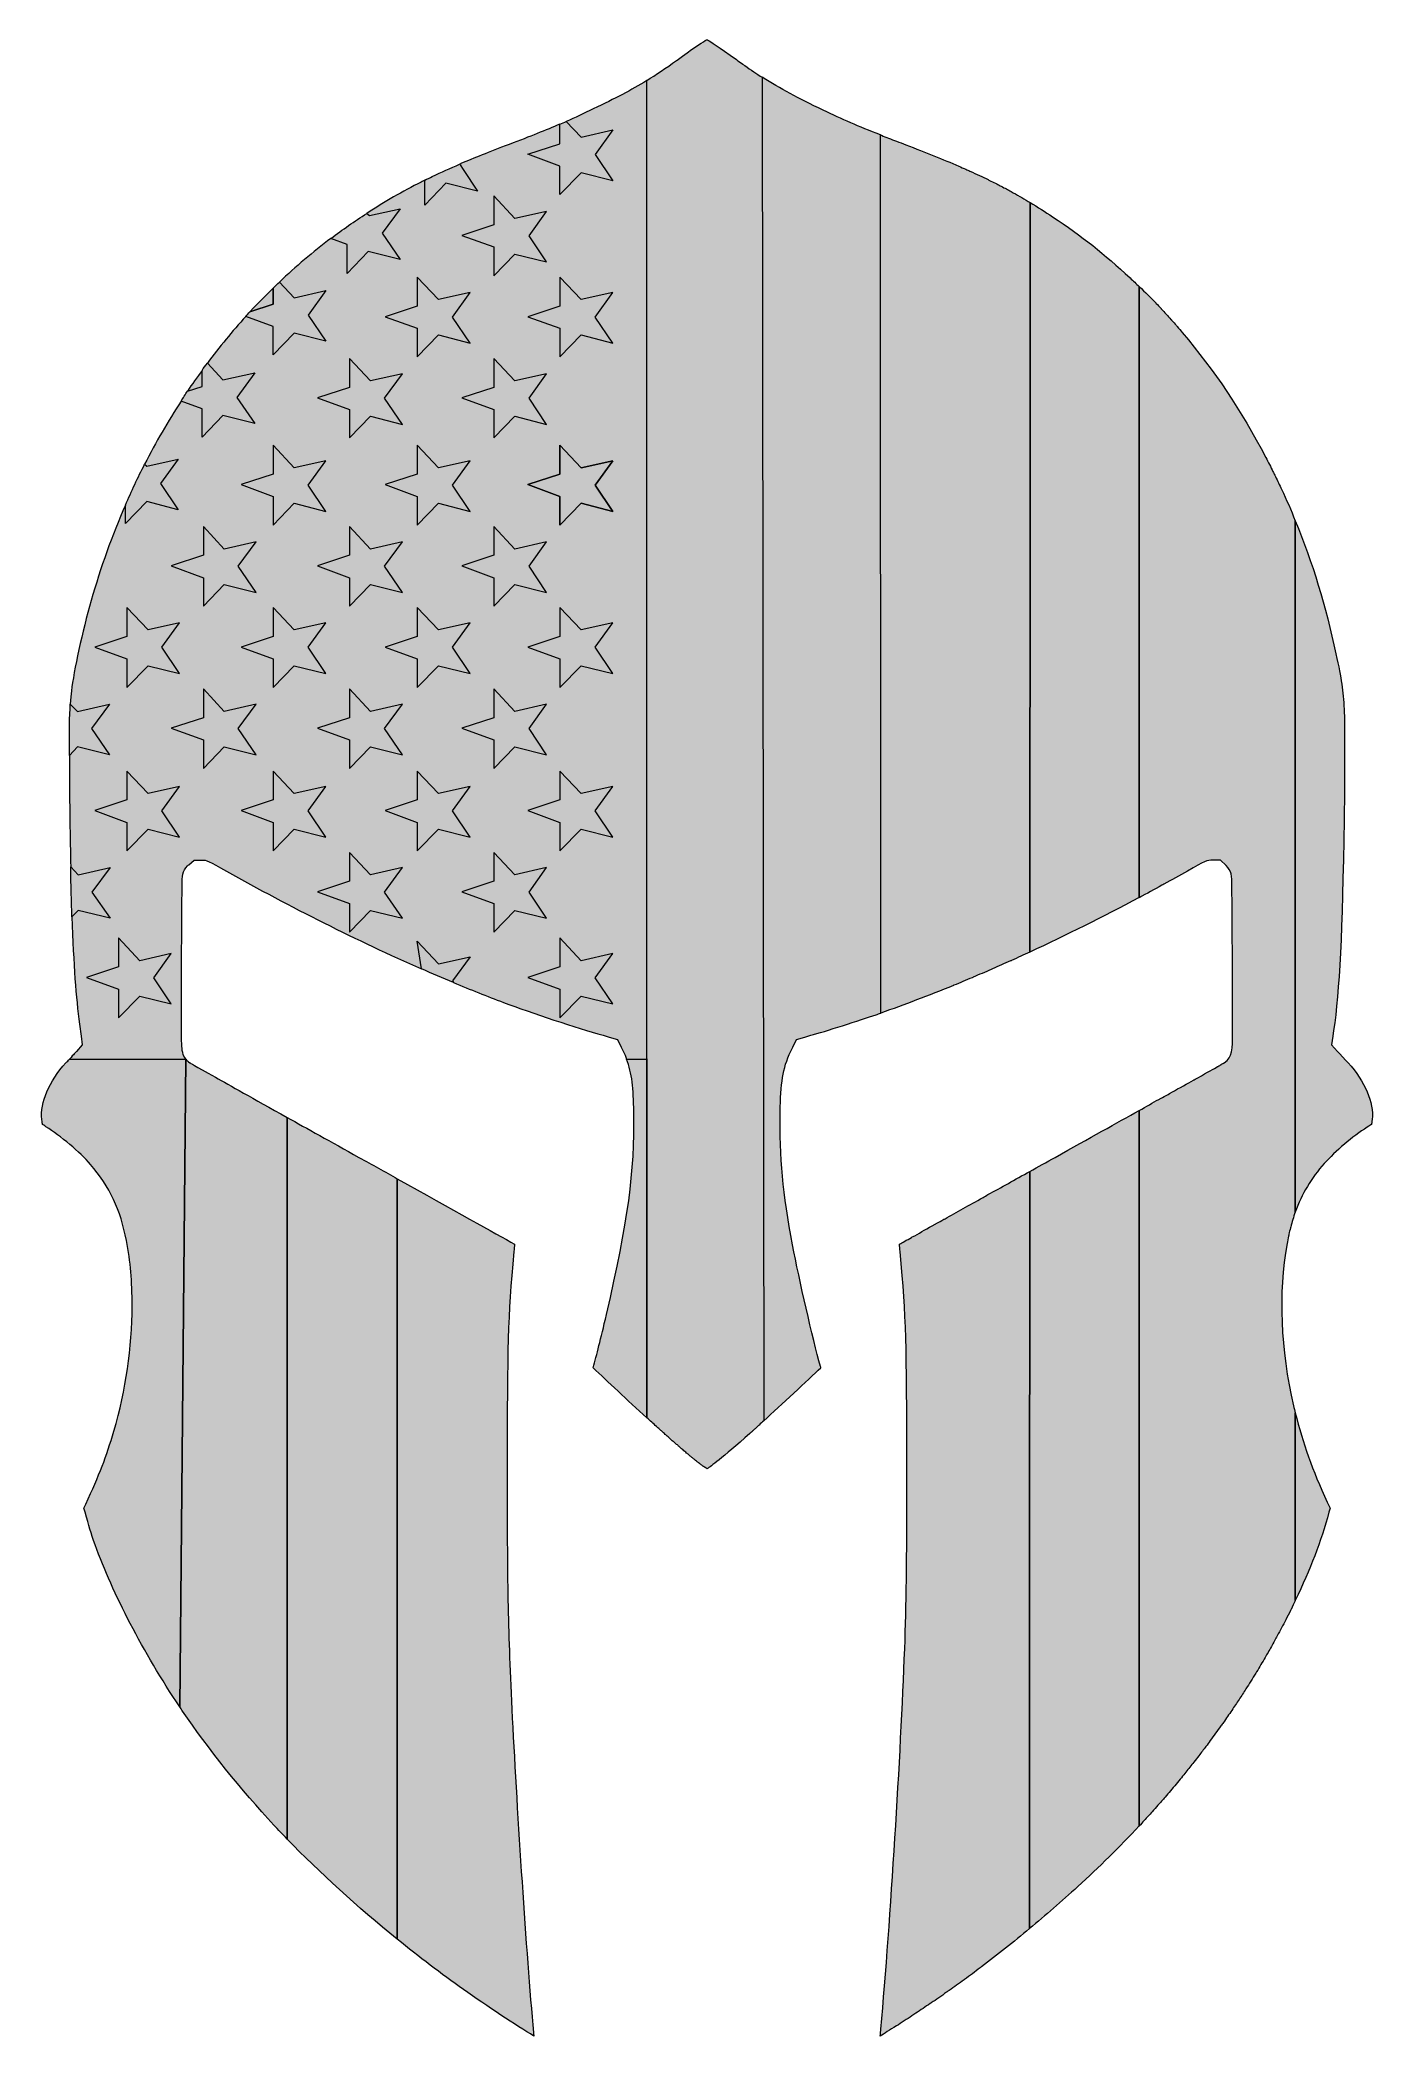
# Model space of a CAD drawing. Header units: inches. Extents: x 0.7 to 7.8, y 0.3 to 10.8.
import ezdxf

# ---------------------------------------------------------------- set-up
doc = ezdxf.new("R2010")
doc.units = ezdxf.units.IN
doc.header["$MEASUREMENT"] = 0
for name, color, linetype in [('Layer 2', 7, 'Continuous'), ('Layer 3', 7, 'Continuous'), ('Layer 4', 7, 'Continuous')]:
    doc.layers.add(name, color=color, linetype=linetype)

# ---------------------------------------------------------------- blocks, each defined once
blk = doc.blocks.new('block 2')
at = {"layer": 'Layer 4', "lineweight": 0}
for points in [[(2.96, 9.739), (3.128, 9.679), (3.128, 9.527), (3.24, 9.641), (3.406, 9.6), (3.314, 9.738), (3.406, 9.866), (3.24, 9.829), (3.128, 9.947), (3.128, 9.795), (2.96, 9.739)], [(2.557, 9.312), (2.726, 9.251), (2.726, 9.101), (2.837, 9.216), (3.004, 9.173), (2.911, 9.31), (3.004, 9.439), (2.837, 9.402), (2.726, 9.52), (2.726, 9.368), (2.557, 9.312)], [(3.662, 9.31), (3.754, 9.439), (3.588, 9.402), (3.476, 9.52), (3.476, 9.368), (3.308, 9.312), (3.476, 9.251), (3.476, 9.101), (3.588, 9.216), (3.754, 9.173), (3.662, 9.31)], [(2.202, 8.885), (2.37, 8.824), (2.37, 8.674), (2.48, 8.788), (2.648, 8.745), (2.554, 8.883), (2.648, 9.012), (2.48, 8.974), (2.37, 9.092), (2.37, 8.94), (2.202, 8.885)], [(3.314, 8.883), (3.406, 9.012), (3.24, 8.974), (3.128, 9.092), (3.128, 8.94), (2.96, 8.885), (3.128, 8.824), (3.128, 8.674), (3.24, 8.788), (3.406, 8.745), (3.314, 8.883)], [(1.799, 8.429), (1.968, 8.366), (1.968, 8.216), (2.079, 8.331), (2.245, 8.288), (2.153, 8.425), (2.245, 8.554), (2.079, 8.517), (1.968, 8.636), (1.968, 8.484), (1.799, 8.429)], [(2.911, 8.425), (3.004, 8.554), (2.837, 8.517), (2.726, 8.636), (2.726, 8.484), (2.557, 8.429), (2.726, 8.366), (2.726, 8.216), (2.837, 8.331), (3.004, 8.288), (2.911, 8.425)], [(3.662, 8.425), (3.754, 8.554), (3.588, 8.517), (3.476, 8.636), (3.476, 8.484), (3.308, 8.429), (3.476, 8.366), (3.476, 8.216), (3.588, 8.331), (3.754, 8.288), (3.662, 8.425)], [(1.432, 8.002), (1.601, 7.939), (1.601, 7.789), (1.71, 7.903), (1.879, 7.862), (1.784, 8), (1.879, 8.127), (1.71, 8.089), (1.601, 8.209), (1.601, 8.057), (1.432, 8.002)], [(2.48, 8.089), (2.37, 8.209), (2.37, 8.057), (2.202, 8.002), (2.37, 7.939), (2.37, 7.789), (2.48, 7.903), (2.648, 7.862), (2.554, 8), (2.648, 8.127), (2.48, 8.089)], [(3.314, 8), (3.406, 8.127), (3.24, 8.089), (3.128, 8.209), (3.128, 8.057), (2.96, 8.002), (3.128, 7.939), (3.128, 7.789), (3.24, 7.903), (3.406, 7.862), (3.314, 8)], [(1.198, 7.513), (1.198, 7.361), (1.31, 7.476), (1.476, 7.435), (1.383, 7.573), (1.476, 7.701), (1.31, 7.664), (1.198, 7.782), (1.198, 7.63), (1.03, 7.574), (1.198, 7.513)], [(1.968, 7.513), (1.968, 7.361), (2.079, 7.476), (2.245, 7.435), (2.153, 7.573), (2.245, 7.701), (2.079, 7.664), (1.968, 7.782), (1.968, 7.63), (1.799, 7.574), (1.968, 7.513)], [(2.726, 7.513), (2.726, 7.361), (2.837, 7.476), (3.004, 7.435), (2.911, 7.573), (3.004, 7.701), (2.837, 7.664), (2.726, 7.782), (2.726, 7.63), (2.557, 7.574), (2.726, 7.513)], [(3.662, 7.573), (3.754, 7.701), (3.588, 7.664), (3.476, 7.782), (3.476, 7.63), (3.308, 7.574), (3.476, 7.513), (3.476, 7.361), (3.588, 7.476), (3.754, 7.435), (3.662, 7.573)], [(1.879, 7.007), (1.784, 7.145), (1.879, 7.274), (1.71, 7.236), (1.601, 7.354), (1.601, 7.202), (1.432, 7.147), (1.601, 7.086), (1.601, 6.936), (1.71, 7.049), (1.879, 7.007)], [(2.554, 7.145), (2.648, 7.274), (2.48, 7.236), (2.37, 7.354), (2.37, 7.202), (2.202, 7.147), (2.37, 7.086), (2.37, 6.936), (2.48, 7.049), (2.648, 7.007), (2.554, 7.145)], [(3.314, 7.145), (3.406, 7.274), (3.24, 7.236), (3.128, 7.354), (3.128, 7.202), (2.96, 7.147), (3.128, 7.086), (3.128, 6.936), (3.24, 7.049), (3.406, 7.007), (3.314, 7.145)], [(1.383, 6.713), (1.476, 6.841), (1.31, 6.804), (1.198, 6.922), (1.198, 6.77), (1.03, 6.714), (1.198, 6.652), (1.198, 6.502), (1.31, 6.616), (1.476, 6.575), (1.383, 6.713)], [(2.079, 6.616), (2.245, 6.575), (2.153, 6.713), (2.245, 6.841), (2.079, 6.804), (1.968, 6.922), (1.968, 6.77), (1.799, 6.714), (1.968, 6.652), (1.968, 6.502), (2.079, 6.616)], [(2.837, 6.616), (3.004, 6.575), (2.911, 6.713), (3.004, 6.841), (2.837, 6.804), (2.726, 6.922), (2.726, 6.77), (2.557, 6.714), (2.726, 6.652), (2.726, 6.502), (2.837, 6.616)], [(3.662, 6.713), (3.754, 6.841), (3.588, 6.804), (3.476, 6.922), (3.476, 6.77), (3.308, 6.714), (3.476, 6.652), (3.476, 6.502), (3.588, 6.616), (3.754, 6.575), (3.662, 6.713)], [(2.554, 6.285), (2.648, 6.414), (2.48, 6.376), (2.37, 6.494), (2.37, 6.342), (2.202, 6.287), (2.37, 6.226), (2.37, 6.074), (2.48, 6.189), (2.648, 6.148), (2.554, 6.285)], [(3.24, 6.189), (3.406, 6.148), (3.314, 6.285), (3.406, 6.414), (3.24, 6.376), (3.128, 6.494), (3.128, 6.342), (2.96, 6.287), (3.128, 6.226), (3.128, 6.074), (3.24, 6.189)], [(1.34, 5.835), (1.432, 5.962), (1.266, 5.924), (1.155, 6.044), (1.155, 5.892), (0.986, 5.836), (1.155, 5.774), (1.155, 5.624), (1.266, 5.738), (1.432, 5.697), (1.34, 5.835)], [(3.662, 5.835), (3.754, 5.962), (3.588, 5.924), (3.476, 6.044), (3.476, 5.892), (3.308, 5.836), (3.476, 5.774), (3.476, 5.624), (3.588, 5.738), (3.754, 5.697), (3.662, 5.835)]]:
    blk.add_lwpolyline(points, dxfattribs=at)
blk.add_open_spline([(3.934, 5.407), (3.934, 5.407), (3.827, 5.407), (3.827, 5.407), (3.822, 5.42), (3.816, 5.434), (3.809, 5.448), (3.809, 5.448), (3.799, 5.47), (3.799, 5.47), (3.799, 5.47), (3.779, 5.51), (3.779, 5.51), (3.779, 5.51), (3.736, 5.522), (3.736, 5.522), (3.736, 5.522), (3.703, 5.532), (3.703, 5.532), (3.564, 5.571), (3.329, 5.649), (3.179, 5.705), (3.094, 5.737), (3.006, 5.772), (2.916, 5.81), (2.916, 5.81), (2.911, 5.818), (2.911, 5.818), (2.911, 5.818), (3.004, 5.945), (3.004, 5.945), (3.004, 5.945), (2.837, 5.908), (2.837, 5.908), (2.837, 5.908), (2.726, 6.027), (2.726, 6.027), (2.726, 6.027), (2.749, 5.881), (2.749, 5.881), (2.413, 6.029), (2.056, 6.208), (1.723, 6.395), (1.629, 6.449), (1.619, 6.454), (1.59, 6.454), (1.59, 6.454), (1.552, 6.454), (1.552, 6.454), (1.552, 6.454), (1.524, 6.429), (1.524, 6.429), (1.524, 6.429), (1.521, 6.427), (1.521, 6.427), (1.521, 6.427), (1.518, 6.424), (1.518, 6.424), (1.49, 6.395), (1.49, 6.37), (1.489, 6.321), (1.489, 6.298), (1.489, 6.265), (1.488, 6.225), (1.488, 6.14), (1.487, 6.03), (1.486, 5.913), (1.486, 5.732), (1.485, 5.615), (1.486, 5.549), (1.486, 5.525), (1.486, 5.506), (1.487, 5.489), (1.487, 5.489), (1.487, 5.489), (1.487, 5.489), (1.488, 5.451), (1.493, 5.427), (1.509, 5.407), (1.509, 5.407), (0.897, 5.407), (0.897, 5.407), (0.908, 5.419), (0.917, 5.429), (0.921, 5.434), (0.921, 5.434), (0.933, 5.447), (0.933, 5.447), (0.933, 5.447), (0.964, 5.481), (0.964, 5.481), (0.964, 5.481), (0.958, 5.527), (0.958, 5.527), (0.958, 5.527), (0.949, 5.591), (0.949, 5.591), (0.931, 5.731), (0.918, 5.898), (0.91, 6.156), (0.91, 6.156), (0.942, 6.189), (0.942, 6.189), (0.942, 6.189), (1.11, 6.148), (1.11, 6.148), (1.11, 6.148), (1.015, 6.285), (1.015, 6.285), (1.015, 6.285), (1.11, 6.414), (1.11, 6.414), (1.11, 6.414), (0.942, 6.376), (0.942, 6.376), (0.942, 6.376), (0.903, 6.418), (0.903, 6.418), (0.902, 6.493), (0.9, 6.575), (0.899, 6.664), (0.897, 6.802), (0.896, 6.913), (0.896, 7.004), (0.896, 7.004), (0.939, 7.049), (0.939, 7.049), (0.939, 7.049), (1.107, 7.007), (1.107, 7.007), (1.107, 7.007), (1.013, 7.145), (1.013, 7.145), (1.013, 7.145), (1.107, 7.274), (1.107, 7.274), (1.107, 7.274), (0.939, 7.236), (0.939, 7.236), (0.939, 7.236), (0.901, 7.273), (0.901, 7.273), (0.902, 7.301), (0.904, 7.325), (0.907, 7.344), (0.919, 7.449), (0.965, 7.658), (1.011, 7.819), (1.06, 7.992), (1.121, 8.16), (1.191, 8.321), (1.191, 8.321), (1.191, 8.224), (1.191, 8.224), (1.191, 8.224), (1.303, 8.339), (1.303, 8.339), (1.303, 8.339), (1.469, 8.296), (1.469, 8.296), (1.469, 8.296), (1.376, 8.434), (1.376, 8.434), (1.376, 8.434), (1.469, 8.562), (1.469, 8.562), (1.469, 8.562), (1.303, 8.525), (1.303, 8.525), (1.303, 8.525), (1.292, 8.536), (1.292, 8.536), (1.351, 8.651), (1.415, 8.762), (1.484, 8.868), (1.484, 8.868), (1.594, 8.828), (1.594, 8.828), (1.594, 8.828), (1.594, 8.678), (1.594, 8.678), (1.594, 8.678), (1.704, 8.793), (1.704, 8.793), (1.704, 8.793), (1.872, 8.75), (1.872, 8.75), (1.872, 8.75), (1.777, 8.887), (1.777, 8.887), (1.777, 8.887), (1.872, 9.016), (1.872, 9.016), (1.872, 9.016), (1.704, 8.979), (1.704, 8.979), (1.704, 8.979), (1.622, 9.067), (1.622, 9.067), (1.622, 9.067), (1.622, 9.067), (1.622, 9.067), (1.686, 9.153), (1.753, 9.235), (1.824, 9.313), (1.824, 9.313), (1.824, 9.313), (1.824, 9.313), (1.824, 9.313), (1.968, 9.261), (1.968, 9.261), (1.968, 9.261), (1.968, 9.111), (1.968, 9.111), (1.968, 9.111), (2.079, 9.226), (2.079, 9.226), (2.079, 9.226), (2.245, 9.183), (2.245, 9.183), (2.245, 9.183), (2.153, 9.32), (2.153, 9.32), (2.153, 9.32), (2.245, 9.449), (2.245, 9.449), (2.245, 9.449), (2.079, 9.412), (2.079, 9.412), (2.079, 9.412), (2.001, 9.494), (2.001, 9.494), (2.087, 9.576), (2.177, 9.652), (2.272, 9.724), (2.272, 9.724), (2.358, 9.692), (2.358, 9.692), (2.358, 9.692), (2.358, 9.54), (2.358, 9.54), (2.358, 9.54), (2.468, 9.655), (2.468, 9.655), (2.468, 9.655), (2.636, 9.613), (2.636, 9.613), (2.636, 9.613), (2.542, 9.751), (2.542, 9.751), (2.542, 9.751), (2.636, 9.88), (2.636, 9.88), (2.636, 9.88), (2.475, 9.844), (2.475, 9.844), (2.475, 9.844), (2.46, 9.855), (2.46, 9.855), (2.553, 9.916), (2.649, 9.971), (2.747, 10.02), (2.753, 10.024), (2.759, 10.026), (2.765, 10.03), (2.765, 10.03), (2.765, 9.899), (2.765, 9.899), (2.765, 9.899), (2.877, 10.014), (2.877, 10.014), (2.877, 10.014), (3.043, 9.973), (3.043, 9.973), (3.043, 9.973), (2.967, 10.086), (2.967, 10.086), (2.967, 10.086), (2.951, 10.11), (2.951, 10.11), (2.951, 10.11), (2.955, 10.117), (2.955, 10.117), (3.024, 10.146), (3.101, 10.177), (3.209, 10.218), (3.322, 10.261), (3.402, 10.293), (3.476, 10.325), (3.476, 10.325), (3.476, 10.222), (3.476, 10.222), (3.476, 10.222), (3.308, 10.167), (3.308, 10.167), (3.308, 10.167), (3.476, 10.104), (3.476, 10.104), (3.476, 10.104), (3.476, 9.954), (3.476, 9.954), (3.476, 9.954), (3.588, 10.068), (3.588, 10.068), (3.588, 10.068), (3.754, 10.027), (3.754, 10.027), (3.754, 10.027), (3.662, 10.165), (3.662, 10.165), (3.662, 10.165), (3.754, 10.294), (3.754, 10.294), (3.754, 10.294), (3.588, 10.256), (3.588, 10.256), (3.588, 10.256), (3.51, 10.339), (3.51, 10.339), (3.556, 10.359), (3.601, 10.38), (3.652, 10.405), (3.768, 10.46), (3.85, 10.503), (3.933, 10.554), (3.933, 10.554), (3.933, 10.554), (3.933, 10.554), (3.933, 10.554), (3.933, 10.554), (3.933, 10.554), (3.933, 10.554), (3.934, 5.407), (3.934, 5.407)], degree=3, knots=[0, 0, 0, 0, 1, 1, 1, 2, 2, 2, 3, 3, 3, 4, 4, 4, 5, 5, 5, 6, 6, 6, 7, 7, 7, 8, 8, 8, 9, 9, 9, 10, 10, 10, 11, 11, 11, 12, 12, 12, 13, 13, 13, 14, 14, 14, 15, 15, 15, 16, 16, 16, 17, 17, 17, 18, 18, 18, 19, 19, 19, 20, 20, 20, 21, 21, 21, 22, 22, 22, 23, 23, 23, 24, 24, 24, 25, 25, 25, 26, 26, 26, 27, 27, 27, 28, 28, 28, 29, 29, 29, 30, 30, 30, 31, 31, 31, 32, 32, 32, 33, 33, 33, 34, 34, 34, 35, 35, 35, 36, 36, 36, 37, 37, 37, 38, 38, 38, 39, 39, 39, 40, 40, 40, 41, 41, 41, 42, 42, 42, 43, 43, 43, 44, 44, 44, 45, 45, 45, 46, 46, 46, 47, 47, 47, 48, 48, 48, 49, 49, 49, 50, 50, 50, 51, 51, 51, 52, 52, 52, 53, 53, 53, 54, 54, 54, 55, 55, 55, 56, 56, 56, 57, 57, 57, 58, 58, 58, 59, 59, 59, 60, 60, 60, 61, 61, 61, 62, 62, 62, 63, 63, 63, 64, 64, 64, 65, 65, 65, 66, 66, 66, 67, 67, 67, 68, 68, 68, 69, 69, 69, 70, 70, 70, 71, 71, 71, 72, 72, 72, 73, 73, 73, 74, 74, 74, 75, 75, 75, 76, 76, 76, 77, 77, 77, 78, 78, 78, 79, 79, 79, 80, 80, 80, 81, 81, 81, 82, 82, 82, 83, 83, 83, 84, 84, 84, 85, 85, 85, 86, 86, 86, 87, 87, 87, 88, 88, 88, 89, 89, 89, 90, 90, 90, 91, 91, 91, 92, 92, 92, 93, 93, 93, 94, 94, 94, 95, 95, 95, 96, 96, 96, 97, 97, 97, 98, 98, 98, 99, 99, 99, 100, 100, 100, 101, 101, 101, 102, 102, 102, 103, 103, 103, 104, 104, 104, 105, 105, 105, 106, 106, 106, 107, 107, 107, 108, 108, 108, 109, 109, 109, 110, 110, 110, 111, 111, 111, 111], dxfattribs=at)

msp = doc.modelspace()

# ---------------------------------------------------------------- hatches: boundary and pattern name
at = {"layer": 'Layer 2', "true_color": 0xe5e5e5}
h = msp.add_hatch(color=254, dxfattribs=at)
h.dxf.hatch_style = 2
h.paths.add_polyline_path([(3.754, 8.554), (3.662, 8.425), (3.754, 8.288), (3.588, 8.331), (3.476, 8.216), (3.476, 8.366), (3.308, 8.429), (3.476, 8.484), (3.476, 8.636), (3.588, 8.517)])
h.paths.add_polyline_path([(3.588, 6.804), (3.476, 6.922), (3.476, 6.77), (3.308, 6.714), (3.476, 6.652), (3.476, 6.502), (3.588, 6.616), (3.754, 6.575), (3.662, 6.713), (3.754, 6.841)])
h.paths.add_polyline_path([(3.24, 7.049), (3.406, 7.007), (3.314, 7.145), (3.406, 7.274), (3.24, 7.236), (3.128, 7.354), (3.128, 7.202), (2.96, 7.147), (3.128, 7.086), (3.128, 6.936)])
h.paths.add_polyline_path([(3.588, 7.664), (3.476, 7.782), (3.476, 7.63), (3.308, 7.574), (3.476, 7.513), (3.476, 7.361), (3.588, 7.476), (3.754, 7.435), (3.662, 7.573), (3.754, 7.701)])
h.paths.add_polyline_path([(3.24, 8.089), (3.128, 8.209), (3.128, 8.057), (2.96, 8.002), (3.128, 7.939), (3.128, 7.789), (3.24, 7.903), (3.406, 7.862), (3.314, 8), (3.406, 8.127)])
h.paths.add_polyline_path([(2.837, 7.476), (3.004, 7.435), (2.911, 7.573), (3.004, 7.701), (2.837, 7.664), (2.726, 7.782), (2.726, 7.63), (2.557, 7.574), (2.726, 7.513), (2.726, 7.361)])
h.paths.add_polyline_path([(2.726, 8.636), (2.726, 8.484), (2.557, 8.429), (2.726, 8.366), (2.726, 8.216), (2.837, 8.331), (3.004, 8.288), (2.911, 8.425), (3.004, 8.554), (2.837, 8.517)])
h.paths.add_polyline_path([(2.837, 6.616), (3.004, 6.575), (2.911, 6.713), (3.004, 6.841), (2.837, 6.804), (2.726, 6.922), (2.726, 6.77), (2.557, 6.714), (2.726, 6.652), (2.726, 6.502)])
h.paths.add_polyline_path([(2.48, 7.236), (2.37, 7.354), (2.37, 7.202), (2.202, 7.147), (2.37, 7.086), (2.37, 6.936), (2.48, 7.049), (2.648, 7.007), (2.554, 7.145), (2.648, 7.274)])
h.paths.add_polyline_path([(3.24, 8.974), (3.128, 9.092), (3.128, 8.94), (2.96, 8.885), (3.128, 8.824), (3.128, 8.674), (3.24, 8.788), (3.406, 8.745), (3.314, 8.883), (3.406, 9.012)])
edge = h.paths.add_edge_path()
edge.add_spline(control_points=[(4.541, 10.571), (4.538, 10.573), (4.534, 10.576), (4.53, 10.578), (4.53, 10.578), (4.53, 10.578), (4.529, 10.578), (4.5, 10.598), (4.469, 10.618), (4.437, 10.641), (4.436, 10.642), (4.436, 10.642), (4.436, 10.642), (4.426, 10.649), (4.415, 10.656), (4.405, 10.664), (4.308, 10.733), (4.269, 10.759), (4.254, 10.767), (4.253, 10.768), (4.251, 10.768), (4.25, 10.768), (4.25, 10.768), (4.247, 10.768), (4.247, 10.768), (4.232, 10.759), (4.193, 10.735), (4.121, 10.682), (4.112, 10.675), (4.102, 10.669), (4.093, 10.662), (4.093, 10.662), (4.09, 10.66), (4.09, 10.66), (4.033, 10.619), (3.983, 10.585), (3.933, 10.554), (3.933, 10.554), (3.934, 3.52), (3.934, 3.52), (3.951, 3.504), (3.968, 3.489), (3.984, 3.475), (3.985, 3.474), (3.986, 3.473), (3.987, 3.472), (3.994, 3.466), (4.001, 3.46), (4.007, 3.454), (4.009, 3.452), (4.011, 3.45), (4.013, 3.449), (4.019, 3.443), (4.025, 3.438), (4.03, 3.433), (4.033, 3.431), (4.035, 3.429), (4.037, 3.427), (4.042, 3.422), (4.048, 3.418), (4.053, 3.413), (4.055, 3.411), (4.058, 3.409), (4.06, 3.406), (4.065, 3.402), (4.07, 3.397), (4.075, 3.393), (4.078, 3.391), (4.08, 3.389), (4.082, 3.387), (4.087, 3.382), (4.093, 3.378), (4.098, 3.374), (4.1, 3.372), (4.101, 3.37), (4.103, 3.369), (4.109, 3.363), (4.115, 3.358), (4.121, 3.353), (4.122, 3.353), (4.123, 3.352), (4.124, 3.351), (4.13, 3.345), (4.137, 3.34), (4.143, 3.334), (4.145, 3.333), (4.146, 3.332), (4.147, 3.331), (4.152, 3.327), (4.157, 3.323), (4.162, 3.319), (4.164, 3.317), (4.165, 3.316), (4.167, 3.314), (4.171, 3.311), (4.175, 3.308), (4.179, 3.305), (4.181, 3.303), (4.183, 3.301), (4.185, 3.3), (4.188, 3.297), (4.192, 3.294), (4.195, 3.292), (4.197, 3.29), (4.199, 3.288), (4.201, 3.287), (4.204, 3.285), (4.207, 3.282), (4.21, 3.28), (4.212, 3.279), (4.213, 3.277), (4.215, 3.276), (4.218, 3.274), (4.221, 3.272), (4.223, 3.27), (4.225, 3.268), (4.227, 3.267), (4.228, 3.266), (4.231, 3.264), (4.233, 3.262), (4.236, 3.261), (4.237, 3.26), (4.239, 3.259), (4.24, 3.258), (4.243, 3.256), (4.247, 3.253), (4.25, 3.252), (4.25, 3.252), (4.251, 3.252), (4.252, 3.253), (4.269, 3.264), (4.327, 3.305), (4.476, 3.438), (4.477, 3.439), (4.479, 3.441), (4.481, 3.443), (4.481, 3.443), (4.482, 3.444), (4.483, 3.444), (4.484, 3.445), (4.486, 3.447), (4.487, 3.448), (4.488, 3.449), (4.489, 3.449), (4.489, 3.45), (4.491, 3.452), (4.493, 3.453), (4.495, 3.455), (4.495, 3.456), (4.496, 3.456), (4.497, 3.457), (4.499, 3.459), (4.501, 3.461), (4.503, 3.462), (4.504, 3.463), (4.505, 3.464), (4.506, 3.465), (4.508, 3.467), (4.511, 3.47), (4.514, 3.472), (4.514, 3.472), (4.514, 3.472), (4.514, 3.472), (4.517, 3.476), (4.521, 3.479), (4.524, 3.482), (4.524, 3.482), (4.525, 3.482), (4.525, 3.482), (4.532, 3.489), (4.54, 3.497), (4.549, 3.504), (4.549, 3.504), (4.541, 10.571), (4.541, 10.571)], knot_values=[0, 0, 0, 0, 1, 1, 1, 2, 2, 2, 3, 3, 3, 4, 4, 4, 5, 5, 5, 6, 6, 6, 7, 7, 7, 8, 8, 8, 9, 9, 9, 10, 10, 10, 11, 11, 11, 12, 12, 12, 13, 13, 13, 14, 14, 14, 15, 15, 15, 16, 16, 16, 17, 17, 17, 18, 18, 18, 19, 19, 19, 20, 20, 20, 21, 21, 21, 22, 22, 22, 23, 23, 23, 24, 24, 24, 25, 25, 25, 26, 26, 26, 27, 27, 27, 28, 28, 28, 29, 29, 29, 30, 30, 30, 31, 31, 31, 32, 32, 32, 33, 33, 33, 34, 34, 34, 35, 35, 35, 36, 36, 36, 37, 37, 37, 38, 38, 38, 39, 39, 39, 40, 40, 40, 41, 41, 41, 42, 42, 42, 43, 43, 43, 44, 44, 44, 45, 45, 45, 46, 46, 46, 47, 47, 47, 48, 48, 48, 49, 49, 49, 50, 50, 50, 51, 51, 51, 52, 52, 52, 53, 53, 53, 54, 54, 54, 55, 55, 55, 56, 56, 56, 57, 57, 57, 58, 58, 58, 58], degree=3, periodic=1)
edge = h.paths.add_edge_path()
edge.add_spline(control_points=[(3.226, 1.94), (3.202, 2.436), (3.199, 2.58), (3.199, 3.229), (3.199, 3.923), (3.202, 4.032), (3.234, 4.394), (3.236, 4.409), (3.237, 4.422), (3.238, 4.433), (3.138, 4.489), (2.91, 4.616), (2.621, 4.777), (2.621, 4.777), (2.621, 0.777), (2.621, 0.777), (2.735, 0.685), (2.852, 0.596), (2.969, 0.513), (3.093, 0.425), (3.248, 0.323), (3.339, 0.268), (3.338, 0.274), (3.338, 0.28), (3.337, 0.287), (3.299, 0.711), (3.252, 1.422), (3.226, 1.94)], knot_values=[0, 0, 0, 0, 1, 1, 1, 2, 2, 2, 3, 3, 3, 4, 4, 4, 5, 5, 5, 6, 6, 6, 7, 7, 7, 8, 8, 8, 9, 9, 9, 9], degree=3, periodic=1)
edge = h.paths.add_edge_path()
edge.add_spline(control_points=[(1.665, 5.311), (1.548, 5.376), (1.534, 5.385), (1.529, 5.388), (1.521, 5.394), (1.514, 5.4), (1.509, 5.407), (1.509, 5.407), (1.477, 1.999), (1.477, 1.999), (1.482, 1.992), (1.487, 1.985), (1.492, 1.977), (1.623, 1.783), (1.803, 1.559), (1.972, 1.377), (1.994, 1.353), (2.018, 1.329), (2.042, 1.304), (2.042, 1.304), (2.042, 5.1), (2.042, 5.1), (1.857, 5.203), (1.74, 5.269), (1.665, 5.311)], knot_values=[0, 0, 0, 0, 1, 1, 1, 2, 2, 2, 3, 3, 3, 4, 4, 4, 5, 5, 5, 6, 6, 6, 7, 7, 7, 8, 8, 8, 8], degree=3, periodic=1)
edge = h.paths.add_edge_path()
edge.add_spline(control_points=[(7.344, 3.546), (7.344, 3.546), (7.344, 3.546), (7.344, 3.546), (7.341, 3.558), (7.338, 3.571), (7.335, 3.583), (7.266, 3.88), (7.254, 4.174), (7.301, 4.436), (7.303, 4.45), (7.306, 4.463), (7.309, 4.476), (7.309, 4.479), (7.31, 4.482), (7.31, 4.485), (7.313, 4.497), (7.316, 4.508), (7.319, 4.52), (7.319, 4.521), (7.319, 4.522), (7.32, 4.523), (7.327, 4.55), (7.335, 4.576), (7.344, 4.602), (7.344, 4.602), (7.344, 8.239), (7.344, 8.239), (7.322, 8.294), (7.298, 8.349), (7.272, 8.404), (7.271, 8.407), (7.27, 8.409), (7.268, 8.412), (7.258, 8.435), (7.247, 8.457), (7.236, 8.479), (7.233, 8.485), (7.23, 8.491), (7.227, 8.497), (7.215, 8.522), (7.202, 8.547), (7.189, 8.572), (7.057, 8.823), (6.922, 9.025), (6.75, 9.228), (6.741, 9.239), (6.732, 9.25), (6.723, 9.26), (6.722, 9.261), (6.72, 9.263), (6.719, 9.265), (6.711, 9.275), (6.702, 9.284), (6.694, 9.293), (6.693, 9.295), (6.692, 9.296), (6.69, 9.297), (6.682, 9.307), (6.674, 9.316), (6.665, 9.325), (6.665, 9.326), (6.665, 9.326), (6.665, 9.326), (6.656, 9.335), (6.648, 9.345), (6.639, 9.354), (6.639, 9.354), (6.639, 9.355), (6.638, 9.355), (6.63, 9.364), (6.621, 9.373), (6.612, 9.382), (6.612, 9.383), (6.611, 9.383), (6.61, 9.384), (6.583, 9.412), (6.555, 9.44), (6.523, 9.471), (6.523, 9.471), (6.523, 6.256), (6.523, 6.256), (6.563, 6.278), (6.603, 6.299), (6.643, 6.321), (6.647, 6.323), (6.65, 6.325), (6.653, 6.327), (6.694, 6.349), (6.735, 6.372), (6.777, 6.395), (6.869, 6.448), (6.881, 6.454), (6.91, 6.454), (6.91, 6.454), (6.951, 6.454), (6.951, 6.454), (6.951, 6.454), (6.98, 6.426), (6.98, 6.426), (7.01, 6.397), (7.01, 6.369), (7.011, 6.32), (7.011, 6.298), (7.011, 6.265), (7.012, 6.225), (7.012, 6.14), (7.013, 6.03), (7.014, 5.913), (7.014, 5.733), (7.015, 5.616), (7.014, 5.549), (7.014, 5.455), (7.014, 5.42), (6.971, 5.388), (6.971, 5.388), (6.971, 5.388), (6.971, 5.388), (6.971, 5.388), (6.971, 5.388), (6.971, 5.388), (6.971, 5.388), (6.971, 5.388), (6.971, 5.388), (6.97, 5.388), (6.97, 5.388), (6.97, 5.387), (6.97, 5.387), (6.97, 5.387), (6.97, 5.387), (6.969, 5.387), (6.969, 5.387), (6.969, 5.387), (6.969, 5.387), (6.969, 5.387), (6.969, 5.387), (6.968, 5.386), (6.968, 5.386), (6.967, 5.386), (6.967, 5.386), (6.967, 5.386), (6.967, 5.386), (6.966, 5.385), (6.965, 5.384), (6.963, 5.383), (6.963, 5.383), (6.963, 5.383), (6.963, 5.383), (6.961, 5.382), (6.96, 5.381), (6.957, 5.38), (6.957, 5.38), (6.957, 5.38), (6.957, 5.38), (6.956, 5.379), (6.955, 5.378), (6.953, 5.377), (6.953, 5.377), (6.953, 5.377), (6.953, 5.377), (6.951, 5.376), (6.95, 5.376), (6.949, 5.375), (6.949, 5.375), (6.948, 5.375), (6.948, 5.374), (6.945, 5.373), (6.941, 5.37), (6.937, 5.368), (6.937, 5.368), (6.936, 5.368), (6.936, 5.368), (6.916, 5.356), (6.884, 5.338), (6.832, 5.309), (6.83, 5.308), (6.827, 5.306), (6.824, 5.305), (6.82, 5.303), (6.816, 5.3), (6.812, 5.298), (6.811, 5.297), (6.81, 5.297), (6.809, 5.296), (6.777, 5.278), (6.738, 5.257), (6.692, 5.231), (6.691, 5.23), (6.69, 5.23), (6.689, 5.229), (6.671, 5.219), (6.652, 5.208), (6.631, 5.197), (6.63, 5.196), (6.629, 5.195), (6.627, 5.195), (6.595, 5.177), (6.561, 5.158), (6.523, 5.136), (6.523, 5.136), (6.523, 1.372), (6.523, 1.372), (6.532, 1.382), (6.541, 1.392), (6.55, 1.402), (6.564, 1.417), (6.577, 1.432), (6.591, 1.447), (6.601, 1.459), (6.612, 1.47), (6.622, 1.482), (6.635, 1.496), (6.647, 1.511), (6.66, 1.525), (6.669, 1.536), (6.679, 1.547), (6.688, 1.558), (6.708, 1.581), (6.727, 1.604), (6.746, 1.627), (6.754, 1.637), (6.761, 1.647), (6.769, 1.656), (6.783, 1.674), (6.797, 1.691), (6.811, 1.709), (6.82, 1.72), (6.828, 1.731), (6.837, 1.742), (6.849, 1.758), (6.862, 1.775), (6.874, 1.791), (6.882, 1.801), (6.89, 1.812), (6.897, 1.822), (6.916, 1.848), (6.935, 1.873), (6.953, 1.899), (6.958, 1.905), (6.962, 1.911), (6.966, 1.917), (6.981, 1.938), (6.996, 1.96), (7.01, 1.981), (7.017, 1.991), (7.023, 2), (7.03, 2.01), (7.042, 2.029), (7.055, 2.048), (7.067, 2.067), (7.073, 2.076), (7.079, 2.085), (7.085, 2.094), (7.102, 2.121), (7.119, 2.148), (7.136, 2.176), (7.138, 2.178), (7.139, 2.181), (7.141, 2.184), (7.156, 2.209), (7.171, 2.234), (7.186, 2.26), (7.191, 2.268), (7.196, 2.277), (7.201, 2.286), (7.213, 2.306), (7.224, 2.327), (7.235, 2.347), (7.24, 2.356), (7.245, 2.364), (7.249, 2.373), (7.265, 2.401), (7.28, 2.429), (7.294, 2.458), (7.303, 2.474), (7.311, 2.49), (7.319, 2.506), (7.32, 2.508), (7.321, 2.51), (7.322, 2.512), (7.329, 2.528), (7.337, 2.543), (7.344, 2.558), (7.344, 2.558), (7.344, 3.546), (7.344, 3.546)], knot_values=[0, 0, 0, 0, 1, 1, 1, 2, 2, 2, 3, 3, 3, 4, 4, 4, 5, 5, 5, 6, 6, 6, 7, 7, 7, 8, 8, 8, 9, 9, 9, 10, 10, 10, 11, 11, 11, 12, 12, 12, 13, 13, 13, 14, 14, 14, 15, 15, 15, 16, 16, 16, 17, 17, 17, 18, 18, 18, 19, 19, 19, 20, 20, 20, 21, 21, 21, 22, 22, 22, 23, 23, 23, 24, 24, 24, 25, 25, 25, 26, 26, 26, 27, 27, 27, 28, 28, 28, 29, 29, 29, 30, 30, 30, 31, 31, 31, 32, 32, 32, 33, 33, 33, 34, 34, 34, 35, 35, 35, 36, 36, 36, 37, 37, 37, 38, 38, 38, 39, 39, 39, 40, 40, 40, 41, 41, 41, 42, 42, 42, 43, 43, 43, 44, 44, 44, 45, 45, 45, 46, 46, 46, 47, 47, 47, 48, 48, 48, 49, 49, 49, 50, 50, 50, 51, 51, 51, 52, 52, 52, 53, 53, 53, 54, 54, 54, 55, 55, 55, 56, 56, 56, 57, 57, 57, 58, 58, 58, 59, 59, 59, 60, 60, 60, 61, 61, 61, 62, 62, 62, 63, 63, 63, 64, 64, 64, 65, 65, 65, 66, 66, 66, 67, 67, 67, 68, 68, 68, 69, 69, 69, 70, 70, 70, 71, 71, 71, 72, 72, 72, 73, 73, 73, 74, 74, 74, 75, 75, 75, 76, 76, 76, 77, 77, 77, 78, 78, 78, 79, 79, 79, 80, 80, 80, 81, 81, 81, 82, 82, 82, 83, 83, 83, 84, 84, 84, 85, 85, 85, 86, 86, 86, 87, 87, 87, 88, 88, 88, 89, 89, 89, 90, 90, 90, 91, 91, 91, 92, 92, 92, 93, 93, 93, 94, 94, 94, 95, 95, 95, 95], degree=3, periodic=1)
edge = h.paths.add_edge_path()
edge.add_spline(control_points=[(5.948, 4.816), (5.871, 4.773), (5.797, 4.732), (5.728, 4.694), (5.719, 4.689), (5.711, 4.684), (5.702, 4.679), (5.629, 4.638), (5.562, 4.601), (5.502, 4.567), (5.5, 4.566), (5.498, 4.565), (5.496, 4.564), (5.482, 4.556), (5.469, 4.549), (5.456, 4.542), (5.454, 4.541), (5.452, 4.539), (5.45, 4.538), (5.41, 4.516), (5.374, 4.496), (5.343, 4.478), (5.337, 4.475), (5.331, 4.472), (5.326, 4.469), (5.313, 4.462), (5.301, 4.455), (5.29, 4.449), (5.28, 4.443), (5.271, 4.438), (5.262, 4.433), (5.263, 4.422), (5.264, 4.409), (5.266, 4.395), (5.298, 4.031), (5.301, 3.933), (5.301, 3.235), (5.301, 2.724), (5.299, 2.55), (5.29, 2.305), (5.269, 1.74), (5.215, 0.88), (5.165, 0.305), (5.164, 0.295), (5.163, 0.282), (5.161, 0.268), (5.183, 0.281), (5.21, 0.299), (5.246, 0.321), (5.274, 0.339), (5.301, 0.357), (5.328, 0.374), (5.335, 0.379), (5.342, 0.383), (5.348, 0.388), (5.374, 0.405), (5.399, 0.422), (5.424, 0.439), (5.426, 0.44), (5.427, 0.441), (5.429, 0.442), (5.456, 0.46), (5.483, 0.479), (5.51, 0.498), (5.515, 0.502), (5.519, 0.505), (5.524, 0.508), (5.55, 0.527), (5.576, 0.545), (5.602, 0.564), (5.602, 0.564), (5.603, 0.565), (5.604, 0.565), (5.632, 0.586), (5.66, 0.606), (5.687, 0.627), (5.689, 0.629), (5.691, 0.63), (5.693, 0.632), (5.778, 0.696), (5.861, 0.762), (5.946, 0.833), (5.946, 0.833), (5.946, 0.833), (5.946, 0.833), (5.946, 2.129), (5.947, 3.52), (5.948, 4.816)], knot_values=[0, 0, 0, 0, 1, 1, 1, 2, 2, 2, 3, 3, 3, 4, 4, 4, 5, 5, 5, 6, 6, 6, 7, 7, 7, 8, 8, 8, 9, 9, 9, 10, 10, 10, 11, 11, 11, 12, 12, 12, 13, 13, 13, 14, 14, 14, 15, 15, 15, 16, 16, 16, 17, 17, 17, 18, 18, 18, 19, 19, 19, 20, 20, 20, 21, 21, 21, 22, 22, 22, 23, 23, 23, 24, 24, 24, 25, 25, 25, 26, 26, 26, 27, 27, 27, 28, 28, 28, 29, 29, 29, 29], degree=3, periodic=1)
h.paths.add_polyline_path([(3.24, 6.189), (3.406, 6.148), (3.314, 6.285), (3.406, 6.414), (3.24, 6.376), (3.128, 6.494), (3.128, 6.342), (2.96, 6.287), (3.128, 6.226), (3.128, 6.074)])
edge = h.paths.add_edge_path()
edge.add_spline(control_points=[(1.303, 8.339), (1.303, 8.339), (1.469, 8.296), (1.469, 8.296), (1.469, 8.296), (1.376, 8.434), (1.376, 8.434), (1.376, 8.434), (1.469, 8.562), (1.469, 8.562), (1.469, 8.562), (1.303, 8.525), (1.303, 8.525), (1.303, 8.525), (1.292, 8.536), (1.292, 8.536), (1.256, 8.466), (1.223, 8.394), (1.191, 8.321), (1.191, 8.321), (1.191, 8.224), (1.191, 8.224), (1.191, 8.224), (1.303, 8.339), (1.303, 8.339)], knot_values=[0, 0, 0, 0, 1, 1, 1, 2, 2, 2, 3, 3, 3, 4, 4, 4, 5, 5, 5, 6, 6, 6, 7, 7, 7, 8, 8, 8, 8], degree=3, periodic=1)
h.paths.add_polyline_path([(1.31, 6.804), (1.198, 6.922), (1.198, 6.77), (1.03, 6.714), (1.198, 6.652), (1.198, 6.502), (1.31, 6.616), (1.476, 6.575), (1.383, 6.713), (1.476, 6.841)])
h.paths.add_polyline_path([(3.588, 5.738), (3.754, 5.697), (3.662, 5.835), (3.754, 5.962), (3.588, 5.924), (3.476, 6.044), (3.476, 5.892), (3.308, 5.836), (3.476, 5.774), (3.476, 5.624)])
h.paths.add_polyline_path([(1.266, 5.924), (1.155, 6.044), (1.155, 5.892), (0.986, 5.836), (1.155, 5.774), (1.155, 5.624), (1.266, 5.738), (1.432, 5.697), (1.34, 5.835), (1.432, 5.962)])
h.paths.add_polyline_path([(2.726, 9.52), (2.726, 9.368), (2.557, 9.312), (2.726, 9.251), (2.726, 9.101), (2.837, 9.216), (3.004, 9.173), (2.911, 9.31), (3.004, 9.439), (2.837, 9.402)])
h.paths.add_polyline_path([(2.37, 8.209), (2.37, 8.057), (2.202, 8.002), (2.37, 7.939), (2.37, 7.789), (2.48, 7.903), (2.648, 7.862), (2.554, 8), (2.648, 8.127), (2.48, 8.089)])
edge = h.paths.add_edge_path()
edge.add_spline(control_points=[(3.476, 10.222), (3.476, 10.222), (3.308, 10.167), (3.308, 10.167), (3.308, 10.167), (3.476, 10.104), (3.476, 10.104), (3.476, 10.104), (3.476, 9.954), (3.476, 9.954), (3.476, 9.954), (3.588, 10.068), (3.588, 10.068), (3.588, 10.068), (3.754, 10.027), (3.754, 10.027), (3.754, 10.027), (3.662, 10.165), (3.662, 10.165), (3.662, 10.165), (3.754, 10.294), (3.754, 10.294), (3.754, 10.294), (3.588, 10.256), (3.588, 10.256), (3.588, 10.256), (3.51, 10.339), (3.51, 10.339), (3.499, 10.334), (3.487, 10.329), (3.476, 10.325), (3.476, 10.325), (3.476, 10.222), (3.476, 10.222)], knot_values=[0, 0, 0, 0, 1, 1, 1, 2, 2, 2, 3, 3, 3, 4, 4, 4, 5, 5, 5, 6, 6, 6, 7, 7, 7, 8, 8, 8, 9, 9, 9, 10, 10, 10, 11, 11, 11, 11], degree=3, periodic=1)
edge = h.paths.add_edge_path()
edge.add_spline(control_points=[(3.004, 5.945), (3.004, 5.945), (2.837, 5.908), (2.837, 5.908), (2.837, 5.908), (2.726, 6.027), (2.726, 6.027), (2.726, 6.027), (2.749, 5.881), (2.749, 5.881), (2.805, 5.857), (2.861, 5.833), (2.916, 5.81), (2.916, 5.81), (2.911, 5.818), (2.911, 5.818), (2.911, 5.818), (3.004, 5.945), (3.004, 5.945)], knot_values=[0, 0, 0, 0, 1, 1, 1, 2, 2, 2, 3, 3, 3, 4, 4, 4, 5, 5, 5, 6, 6, 6, 6], degree=3, periodic=1)
edge = h.paths.add_edge_path()
edge.add_spline(control_points=[(0.942, 6.376), (0.942, 6.376), (0.903, 6.418), (0.903, 6.418), (0.905, 6.321), (0.907, 6.234), (0.91, 6.156), (0.91, 6.156), (0.942, 6.189), (0.942, 6.189), (0.942, 6.189), (1.11, 6.148), (1.11, 6.148), (1.11, 6.148), (1.015, 6.285), (1.015, 6.285), (1.015, 6.285), (1.11, 6.414), (1.11, 6.414), (1.11, 6.414), (0.942, 6.376), (0.942, 6.376)], knot_values=[0, 0, 0, 0, 1, 1, 1, 2, 2, 2, 3, 3, 3, 4, 4, 4, 5, 5, 5, 6, 6, 6, 7, 7, 7, 7], degree=3, periodic=1)
h.paths.add_polyline_path([(1.601, 6.936), (1.71, 7.049), (1.879, 7.007), (1.784, 7.145), (1.879, 7.274), (1.71, 7.236), (1.601, 7.354), (1.601, 7.202), (1.432, 7.147), (1.601, 7.086)])
edge = h.paths.add_edge_path()
edge.add_spline(control_points=[(2.877, 10.014), (2.877, 10.014), (3.043, 9.973), (3.043, 9.973), (3.043, 9.973), (2.967, 10.086), (2.967, 10.086), (2.967, 10.086), (2.951, 10.11), (2.951, 10.11), (2.951, 10.11), (2.955, 10.117), (2.955, 10.117), (2.953, 10.116), (2.951, 10.115), (2.949, 10.114), (2.899, 10.093), (2.854, 10.073), (2.805, 10.049), (2.792, 10.043), (2.779, 10.036), (2.765, 10.03), (2.765, 10.03), (2.765, 9.899), (2.765, 9.899), (2.765, 9.899), (2.877, 10.014), (2.877, 10.014)], knot_values=[0, 0, 0, 0, 1, 1, 1, 2, 2, 2, 3, 3, 3, 4, 4, 4, 5, 5, 5, 6, 6, 6, 7, 7, 7, 8, 8, 8, 9, 9, 9, 9], degree=3, periodic=1)
edge = h.paths.add_edge_path()
edge.add_spline(control_points=[(1.594, 8.945), (1.594, 8.945), (1.517, 8.92), (1.517, 8.92), (1.506, 8.903), (1.495, 8.885), (1.484, 8.868), (1.484, 8.868), (1.594, 8.828), (1.594, 8.828), (1.594, 8.828), (1.594, 8.678), (1.594, 8.678), (1.594, 8.678), (1.704, 8.793), (1.704, 8.793), (1.704, 8.793), (1.872, 8.75), (1.872, 8.75), (1.872, 8.75), (1.777, 8.887), (1.777, 8.887), (1.777, 8.887), (1.872, 9.016), (1.872, 9.016), (1.872, 9.016), (1.704, 8.979), (1.704, 8.979), (1.704, 8.979), (1.622, 9.067), (1.622, 9.067), (1.612, 9.054), (1.603, 9.042), (1.594, 9.029), (1.594, 9.029), (1.594, 8.945), (1.594, 8.945)], knot_values=[0, 0, 0, 0, 1, 1, 1, 2, 2, 2, 3, 3, 3, 4, 4, 4, 5, 5, 5, 6, 6, 6, 7, 7, 7, 8, 8, 8, 9, 9, 9, 10, 10, 10, 11, 11, 11, 12, 12, 12, 12], degree=3, periodic=1)
edge = h.paths.add_edge_path()
edge.add_spline(control_points=[(5.246, 10.235), (5.218, 10.246), (5.191, 10.256), (5.167, 10.266), (5.165, 10.267), (5.163, 10.267), (5.162, 10.268), (5.162, 10.268), (5.164, 5.649), (5.164, 5.649), (5.287, 5.692), (5.415, 5.741), (5.546, 5.794), (5.547, 5.795), (5.548, 5.795), (5.548, 5.795), (5.58, 5.808), (5.613, 5.822), (5.645, 5.835), (5.647, 5.836), (5.648, 5.837), (5.65, 5.838), (5.681, 5.851), (5.713, 5.864), (5.745, 5.878), (5.747, 5.879), (5.749, 5.88), (5.752, 5.881), (5.783, 5.895), (5.814, 5.909), (5.846, 5.923), (5.848, 5.924), (5.85, 5.925), (5.852, 5.926), (5.884, 5.94), (5.916, 5.955), (5.948, 5.97), (5.948, 5.97), (5.948, 5.97), (5.948, 5.97), (5.949, 7.257), (5.95, 8.625), (5.95, 9.912), (5.95, 9.912), (5.95, 9.912), (5.95, 9.912), (5.921, 9.93), (5.891, 9.947), (5.861, 9.964), (5.857, 9.966), (5.853, 9.968), (5.85, 9.97), (5.841, 9.975), (5.833, 9.979), (5.825, 9.984), (5.816, 9.988), (5.807, 9.993), (5.798, 9.998), (5.79, 10.002), (5.782, 10.006), (5.775, 10.01), (5.764, 10.015), (5.754, 10.02), (5.743, 10.025), (5.739, 10.028), (5.734, 10.03), (5.729, 10.033), (5.714, 10.04), (5.699, 10.047), (5.684, 10.054), (5.667, 10.062), (5.65, 10.07), (5.633, 10.078), (5.626, 10.081), (5.618, 10.084), (5.611, 10.088), (5.599, 10.093), (5.587, 10.098), (5.575, 10.104), (5.492, 10.139), (5.401, 10.176), (5.296, 10.216), (5.279, 10.223), (5.262, 10.229), (5.246, 10.235)], knot_values=[0, 0, 0, 0, 1, 1, 1, 2, 2, 2, 3, 3, 3, 4, 4, 4, 5, 5, 5, 6, 6, 6, 7, 7, 7, 8, 8, 8, 9, 9, 9, 10, 10, 10, 11, 11, 11, 12, 12, 12, 13, 13, 13, 14, 14, 14, 15, 15, 15, 16, 16, 16, 17, 17, 17, 18, 18, 18, 19, 19, 19, 20, 20, 20, 21, 21, 21, 22, 22, 22, 23, 23, 23, 24, 24, 24, 25, 25, 25, 26, 26, 26, 27, 27, 27, 28, 28, 28, 28], degree=3, periodic=1)
edge = h.paths.add_edge_path()
edge.add_spline(control_points=[(2.358, 9.692), (2.358, 9.692), (2.358, 9.54), (2.358, 9.54), (2.358, 9.54), (2.468, 9.655), (2.468, 9.655), (2.468, 9.655), (2.636, 9.613), (2.636, 9.613), (2.636, 9.613), (2.542, 9.751), (2.542, 9.751), (2.542, 9.751), (2.636, 9.88), (2.636, 9.88), (2.636, 9.88), (2.475, 9.844), (2.475, 9.844), (2.475, 9.844), (2.46, 9.855), (2.46, 9.855), (2.396, 9.814), (2.333, 9.77), (2.272, 9.724), (2.272, 9.724), (2.358, 9.692), (2.358, 9.692)], knot_values=[0, 0, 0, 0, 1, 1, 1, 2, 2, 2, 3, 3, 3, 4, 4, 4, 5, 5, 5, 6, 6, 6, 7, 7, 7, 8, 8, 8, 9, 9, 9, 9], degree=3, periodic=1)
edge = h.paths.add_edge_path()
edge.add_spline(control_points=[(1.968, 9.111), (1.968, 9.111), (2.079, 9.226), (2.079, 9.226), (2.079, 9.226), (2.245, 9.183), (2.245, 9.183), (2.245, 9.183), (2.153, 9.32), (2.153, 9.32), (2.153, 9.32), (2.245, 9.449), (2.245, 9.449), (2.245, 9.449), (2.079, 9.412), (2.079, 9.412), (2.079, 9.412), (2.001, 9.494), (2.001, 9.494), (1.99, 9.484), (1.979, 9.473), (1.968, 9.462), (1.968, 9.462), (1.968, 9.378), (1.968, 9.378), (1.968, 9.378), (1.846, 9.338), (1.846, 9.338), (1.839, 9.33), (1.832, 9.321), (1.824, 9.313), (1.824, 9.313), (1.968, 9.261), (1.968, 9.261), (1.968, 9.261), (1.968, 9.111), (1.968, 9.111)], knot_values=[0, 0, 0, 0, 1, 1, 1, 2, 2, 2, 3, 3, 3, 4, 4, 4, 5, 5, 5, 6, 6, 6, 7, 7, 7, 8, 8, 8, 9, 9, 9, 10, 10, 10, 11, 11, 11, 12, 12, 12, 12], degree=3, periodic=1)
edge = h.paths.add_edge_path()
edge.add_spline(control_points=[(0.901, 7.273), (0.897, 7.212), (0.896, 7.127), (0.896, 7.004), (0.896, 7.004), (0.939, 7.049), (0.939, 7.049), (0.939, 7.049), (1.107, 7.007), (1.107, 7.007), (1.107, 7.007), (1.013, 7.145), (1.013, 7.145), (1.013, 7.145), (1.107, 7.274), (1.107, 7.274), (1.107, 7.274), (0.939, 7.236), (0.939, 7.236), (0.939, 7.236), (0.901, 7.273), (0.901, 7.273)], knot_values=[0, 0, 0, 0, 1, 1, 1, 2, 2, 2, 3, 3, 3, 4, 4, 4, 5, 5, 5, 6, 6, 6, 7, 7, 7, 7], degree=3, periodic=1)
h.paths.add_polyline_path([(2.48, 6.376), (2.37, 6.494), (2.37, 6.342), (2.202, 6.287), (2.37, 6.226), (2.37, 6.074), (2.48, 6.189), (2.648, 6.148), (2.554, 6.285), (2.648, 6.414)])
h.paths.add_polyline_path([(1.968, 6.652), (1.968, 6.502), (2.079, 6.616), (2.245, 6.575), (2.153, 6.713), (2.245, 6.841), (2.079, 6.804), (1.968, 6.922), (1.968, 6.77), (1.799, 6.714)])
h.paths.add_polyline_path([(1.968, 7.782), (1.968, 7.63), (1.799, 7.574), (1.968, 7.513), (1.968, 7.361), (2.079, 7.476), (2.245, 7.435), (2.153, 7.573), (2.245, 7.701), (2.079, 7.664)])
h.paths.add_polyline_path([(3.588, 9.402), (3.476, 9.52), (3.476, 9.368), (3.308, 9.312), (3.476, 9.251), (3.476, 9.101), (3.588, 9.216), (3.754, 9.173), (3.662, 9.31), (3.754, 9.439)])
h.paths.add_polyline_path([(1.198, 7.361), (1.31, 7.476), (1.476, 7.435), (1.383, 7.573), (1.476, 7.701), (1.31, 7.664), (1.198, 7.782), (1.198, 7.63), (1.03, 7.574), (1.198, 7.513)])
h.paths.add_polyline_path([(3.24, 9.829), (3.128, 9.947), (3.128, 9.795), (2.96, 9.739), (3.128, 9.679), (3.128, 9.527), (3.24, 9.641), (3.406, 9.6), (3.314, 9.738), (3.406, 9.866)])
h.paths.add_polyline_path([(1.968, 8.636), (1.968, 8.484), (1.799, 8.429), (1.968, 8.366), (1.968, 8.216), (2.079, 8.331), (2.245, 8.288), (2.153, 8.425), (2.245, 8.554), (2.079, 8.517)])
h.paths.add_polyline_path([(1.601, 8.209), (1.601, 8.057), (1.432, 8.002), (1.601, 7.939), (1.601, 7.789), (1.71, 7.903), (1.879, 7.862), (1.784, 8), (1.879, 8.127), (1.71, 8.089)])
h.paths.add_polyline_path([(2.37, 9.092), (2.37, 8.94), (2.202, 8.885), (2.37, 8.824), (2.37, 8.674), (2.48, 8.788), (2.648, 8.745), (2.554, 8.883), (2.648, 9.012), (2.48, 8.974)])
at = {"layer": 'Layer 3', "true_color": 0xb22234}
h = msp.add_hatch(color=242, dxfattribs=at)
h.dxf.hatch_style = 2
edge = h.paths.add_edge_path()
edge.add_spline(control_points=[(5.162, 10.268), (5.162, 10.268), (5.164, 5.649), (5.164, 5.649), (5.156, 5.646), (5.148, 5.643), (5.139, 5.64), (5.061, 5.613), (4.863, 5.55), (4.797, 5.532), (4.797, 5.532), (4.764, 5.523), (4.764, 5.523), (4.764, 5.523), (4.72, 5.51), (4.72, 5.51), (4.72, 5.51), (4.701, 5.47), (4.701, 5.47), (4.701, 5.47), (4.691, 5.448), (4.691, 5.448), (4.646, 5.355), (4.638, 5.278), (4.635, 5.128), (4.631, 4.893), (4.649, 4.697), (4.7, 4.43), (4.736, 4.242), (4.805, 3.942), (4.847, 3.789), (4.848, 3.787), (4.849, 3.785), (4.849, 3.783), (4.78, 3.718), (4.638, 3.587), (4.549, 3.504), (4.549, 3.504), (4.541, 10.571), (4.541, 10.571), (4.637, 10.51), (4.727, 10.462), (4.861, 10.398), (4.962, 10.35), (5.046, 10.314), (5.162, 10.268), (5.162, 10.268), (5.162, 10.268), (5.162, 10.268)], knot_values=[0, 0, 0, 0, 1, 1, 1, 2, 2, 2, 3, 3, 3, 4, 4, 4, 5, 5, 5, 6, 6, 6, 7, 7, 7, 8, 8, 8, 9, 9, 9, 10, 10, 10, 11, 11, 11, 12, 12, 12, 13, 13, 13, 14, 14, 14, 15, 15, 15, 16, 16, 16, 16], degree=3, periodic=1)
edge = h.paths.add_edge_path()
edge.add_spline(control_points=[(4.549, 3.504), (4.549, 3.504), (4.549, 3.504), (4.549, 3.504), (4.549, 3.504), (4.549, 3.504), (4.549, 3.504), (4.549, 3.504), (4.549, 3.504), (4.549, 3.504)], knot_values=[0, 0, 0, 0, 1, 1, 1, 2, 2, 2, 3, 3, 3, 3], degree=3, periodic=1)
edge = h.paths.add_edge_path()
edge.add_spline(control_points=[(2.042, 5.1), (2.042, 5.1), (2.042, 1.304), (2.042, 1.304), (2.212, 1.128), (2.412, 0.947), (2.621, 0.777), (2.621, 0.777), (2.621, 4.777), (2.621, 4.777), (2.557, 4.813), (2.489, 4.851), (2.419, 4.89), (2.269, 4.973), (2.145, 5.043), (2.042, 5.1)], knot_values=[0, 0, 0, 0, 1, 1, 1, 2, 2, 2, 3, 3, 3, 4, 4, 4, 5, 5, 5, 5], degree=3, periodic=1)
edge = h.paths.add_edge_path()
edge.add_spline(control_points=[(0.878, 5.387), (0.79, 5.291), (0.741, 5.177), (0.751, 5.089), (0.753, 5.074), (0.754, 5.067), (0.755, 5.063), (0.758, 5.061), (0.763, 5.057), (0.773, 5.051), (0.849, 5.004), (0.952, 4.917), (1.007, 4.853), (1.108, 4.736), (1.166, 4.612), (1.196, 4.452), (1.218, 4.338), (1.226, 4.241), (1.226, 4.109), (1.226, 3.886), (1.194, 3.67), (1.13, 3.449), (1.091, 3.316), (1.053, 3.219), (0.983, 3.066), (0.983, 3.066), (0.973, 3.044), (0.973, 3.044), (0.973, 3.044), (0.979, 3.023), (0.979, 3.023), (0.999, 2.949), (1.009, 2.917), (1.032, 2.852), (1.125, 2.592), (1.283, 2.29), (1.477, 1.999), (1.477, 1.999), (1.477, 1.999), (1.477, 1.999), (1.477, 1.999), (1.509, 5.407), (1.509, 5.407), (1.509, 5.407), (0.897, 5.407), (0.897, 5.407), (0.891, 5.4), (0.884, 5.393), (0.878, 5.387)], knot_values=[0, 0, 0, 0, 1, 1, 1, 2, 2, 2, 3, 3, 3, 4, 4, 4, 5, 5, 5, 6, 6, 6, 7, 7, 7, 8, 8, 8, 9, 9, 9, 10, 10, 10, 11, 11, 11, 12, 12, 12, 13, 13, 13, 14, 14, 14, 15, 15, 15, 16, 16, 16, 16], degree=3, periodic=1)
edge = h.paths.add_edge_path()
edge.add_spline(control_points=[(3.934, 5.407), (3.934, 5.407), (3.827, 5.407), (3.827, 5.407), (3.856, 5.33), (3.863, 5.255), (3.865, 5.127), (3.87, 4.808), (3.836, 4.56), (3.721, 4.063), (3.69, 3.93), (3.671, 3.854), (3.651, 3.783), (3.726, 3.712), (3.831, 3.614), (3.934, 3.52), (3.934, 3.52), (3.934, 5.409), (3.934, 5.409), (3.934, 5.409), (3.934, 5.407), (3.934, 5.407)], knot_values=[0, 0, 0, 0, 1, 1, 1, 2, 2, 2, 3, 3, 3, 4, 4, 4, 5, 5, 5, 6, 6, 6, 7, 7, 7, 7], degree=3, periodic=1)
edge = h.paths.add_edge_path()
edge.add_spline(control_points=[(5.164, 5.649), (5.164, 5.649), (5.164, 5.649), (5.164, 5.649), (5.164, 5.649), (5.164, 5.649), (5.164, 5.649), (5.164, 5.649), (5.164, 5.649), (5.164, 5.649)], knot_values=[0, 0, 0, 0, 1, 1, 1, 2, 2, 2, 3, 3, 3, 3], degree=3, periodic=1)
edge = h.paths.add_edge_path()
edge.add_spline(control_points=[(6.523, 1.372), (6.523, 1.372), (6.523, 1.373), (6.523, 1.373), (6.523, 1.373), (6.523, 1.373), (6.523, 1.373), (6.523, 1.373), (6.523, 1.372), (6.523, 1.372)], knot_values=[0, 0, 0, 0, 1, 1, 1, 2, 2, 2, 3, 3, 3, 3], degree=3, periodic=1)
edge = h.paths.add_edge_path()
edge.add_spline(control_points=[(6.523, 9.471), (6.523, 9.471), (6.523, 9.471), (6.523, 9.471), (6.523, 9.471), (6.523, 9.471), (6.523, 9.471), (6.523, 9.471), (6.523, 9.471), (6.523, 9.471)], knot_values=[0, 0, 0, 0, 1, 1, 1, 2, 2, 2, 3, 3, 3, 3], degree=3, periodic=1)
edge = h.paths.add_edge_path()
edge.add_spline(control_points=[(7.344, 3.546), (7.344, 3.546), (7.344, 3.546), (7.344, 3.546), (7.344, 3.546), (7.344, 3.546), (7.344, 3.546), (7.344, 3.546), (7.344, 2.559), (7.344, 2.559), (7.424, 2.724), (7.479, 2.868), (7.521, 3.023), (7.521, 3.023), (7.527, 3.044), (7.527, 3.044), (7.527, 3.044), (7.512, 3.076), (7.512, 3.076), (7.434, 3.247), (7.384, 3.386), (7.344, 3.546)], knot_values=[0, 0, 0, 0, 1, 1, 1, 2, 2, 2, 3, 3, 3, 4, 4, 4, 5, 5, 5, 6, 6, 6, 7, 7, 7, 7], degree=3, periodic=1)
edge = h.paths.add_edge_path()
edge.add_spline(control_points=[(7.622, 5.387), (7.622, 5.387), (7.608, 5.402), (7.608, 5.402), (7.608, 5.402), (7.579, 5.434), (7.579, 5.434), (7.579, 5.434), (7.567, 5.446), (7.567, 5.446), (7.567, 5.446), (7.535, 5.481), (7.535, 5.481), (7.535, 5.481), (7.542, 5.528), (7.542, 5.528), (7.542, 5.528), (7.546, 5.557), (7.546, 5.557), (7.577, 5.766), (7.592, 6.067), (7.601, 6.665), (7.605, 6.936), (7.605, 7.17), (7.601, 7.247), (7.596, 7.346), (7.588, 7.403), (7.558, 7.539), (7.505, 7.79), (7.435, 8.018), (7.344, 8.239), (7.344, 8.239), (7.344, 4.602), (7.344, 4.602), (7.379, 4.698), (7.429, 4.781), (7.497, 4.858), (7.554, 4.922), (7.646, 5), (7.722, 5.048), (7.735, 5.056), (7.742, 5.06), (7.745, 5.063), (7.746, 5.067), (7.747, 5.075), (7.749, 5.089), (7.759, 5.177), (7.71, 5.291), (7.622, 5.387)], knot_values=[0, 0, 0, 0, 1, 1, 1, 2, 2, 2, 3, 3, 3, 4, 4, 4, 5, 5, 5, 6, 6, 6, 7, 7, 7, 8, 8, 8, 9, 9, 9, 10, 10, 10, 11, 11, 11, 12, 12, 12, 13, 13, 13, 14, 14, 14, 15, 15, 15, 16, 16, 16, 16], degree=3, periodic=1)
edge = h.paths.add_edge_path()
edge.add_spline(control_points=[(6.475, 9.516), (6.34, 9.642), (6.222, 9.735), (6.068, 9.838), (6.028, 9.864), (5.989, 9.889), (5.95, 9.912), (5.95, 8.625), (5.949, 7.257), (5.948, 5.97), (6.138, 6.058), (6.331, 6.154), (6.523, 6.256), (6.523, 6.256), (6.523, 9.471), (6.523, 9.471), (6.508, 9.485), (6.492, 9.5), (6.475, 9.516)], knot_values=[0, 0, 0, 0, 1, 1, 1, 2, 2, 2, 3, 3, 3, 4, 4, 4, 5, 5, 5, 6, 6, 6, 6], degree=3, periodic=1)
edge = h.paths.add_edge_path()
edge.add_spline(control_points=[(6.523, 6.256), (6.526, 6.258), (6.529, 6.259), (6.532, 6.261), (6.529, 6.259), (6.526, 6.258), (6.523, 6.256), (6.523, 6.256), (6.523, 6.256), (6.523, 6.256)], knot_values=[0, 0, 0, 0, 1, 1, 1, 2, 2, 2, 3, 3, 3, 3], degree=3, periodic=1)
edge = h.paths.add_edge_path()
edge.add_spline(control_points=[(6.081, 4.89), (6.036, 4.865), (5.991, 4.84), (5.948, 4.816), (5.947, 3.52), (5.946, 2.129), (5.946, 0.833), (6.029, 0.903), (6.114, 0.976), (6.2, 1.054), (6.313, 1.156), (6.42, 1.263), (6.523, 1.373), (6.523, 1.373), (6.523, 5.136), (6.523, 5.136), (6.408, 5.072), (6.263, 4.992), (6.081, 4.89)], knot_values=[0, 0, 0, 0, 1, 1, 1, 2, 2, 2, 3, 3, 3, 4, 4, 4, 5, 5, 5, 6, 6, 6, 6], degree=3, periodic=1)
at = {"layer": 'Layer 4', "true_color": 0x3c3b6e}
h = msp.add_hatch(color=177, dxfattribs=at)
h.dxf.hatch_style = 2
edge = h.paths.add_edge_path()
edge.add_spline(control_points=[(1.594, 8.945), (1.594, 8.945), (1.517, 8.92), (1.517, 8.92), (1.542, 8.957), (1.568, 8.993), (1.594, 9.029), (1.594, 9.029), (1.594, 9.029), (1.594, 9.029), (1.594, 9.029), (1.594, 8.945), (1.594, 8.945)], knot_values=[0, 0, 0, 0, 1, 1, 1, 2, 2, 2, 3, 3, 3, 4, 4, 4, 4], degree=3, periodic=1)
edge = h.paths.add_edge_path()
edge.add_spline(control_points=[(1.968, 9.378), (1.968, 9.378), (1.968, 9.462), (1.968, 9.462), (1.93, 9.425), (1.892, 9.388), (1.856, 9.349), (1.853, 9.345), (1.85, 9.342), (1.846, 9.338), (1.846, 9.338), (1.846, 9.338), (1.846, 9.338), (1.846, 9.338), (1.968, 9.378), (1.968, 9.378)], knot_values=[0, 0, 0, 0, 1, 1, 1, 2, 2, 2, 3, 3, 3, 4, 4, 4, 5, 5, 5, 5], degree=3, periodic=1)
edge = h.paths.add_edge_path()
edge.add_spline(control_points=[(0.91, 6.156), (0.91, 6.156), (0.91, 6.156), (0.91, 6.156), (0.91, 6.156), (0.91, 6.156), (0.91, 6.156), (0.91, 6.156), (0.91, 6.156), (0.91, 6.156)], knot_values=[0, 0, 0, 0, 1, 1, 1, 2, 2, 2, 3, 3, 3, 3], degree=3, periodic=1)
edge = h.paths.add_edge_path()
edge.add_spline(control_points=[(0.903, 6.418), (0.903, 6.418), (0.903, 6.418), (0.903, 6.418), (0.903, 6.418), (0.903, 6.418), (0.903, 6.418), (0.903, 6.418), (0.903, 6.418), (0.903, 6.418)], knot_values=[0, 0, 0, 0, 1, 1, 1, 2, 2, 2, 3, 3, 3, 3], degree=3, periodic=1)
edge = h.paths.add_edge_path()
edge.add_spline(control_points=[(3.934, 5.407), (3.934, 5.407), (3.827, 5.407), (3.827, 5.407), (3.822, 5.42), (3.816, 5.434), (3.809, 5.448), (3.809, 5.448), (3.799, 5.47), (3.799, 5.47), (3.799, 5.47), (3.779, 5.51), (3.779, 5.51), (3.779, 5.51), (3.736, 5.522), (3.736, 5.522), (3.736, 5.522), (3.703, 5.532), (3.703, 5.532), (3.564, 5.571), (3.329, 5.649), (3.179, 5.705), (3.094, 5.737), (3.006, 5.772), (2.916, 5.81), (2.916, 5.81), (2.911, 5.818), (2.911, 5.818), (2.911, 5.818), (3.004, 5.945), (3.004, 5.945), (3.004, 5.945), (2.837, 5.908), (2.837, 5.908), (2.837, 5.908), (2.726, 6.027), (2.726, 6.027), (2.726, 6.027), (2.749, 5.881), (2.749, 5.881), (2.413, 6.029), (2.056, 6.208), (1.723, 6.395), (1.629, 6.449), (1.619, 6.454), (1.59, 6.454), (1.59, 6.454), (1.552, 6.454), (1.552, 6.454), (1.552, 6.454), (1.524, 6.429), (1.524, 6.429), (1.524, 6.429), (1.521, 6.427), (1.521, 6.427), (1.521, 6.427), (1.518, 6.424), (1.518, 6.424), (1.49, 6.395), (1.49, 6.37), (1.489, 6.321), (1.489, 6.298), (1.489, 6.265), (1.488, 6.225), (1.488, 6.14), (1.487, 6.03), (1.486, 5.913), (1.486, 5.732), (1.485, 5.615), (1.486, 5.549), (1.486, 5.525), (1.486, 5.506), (1.487, 5.489), (1.487, 5.489), (1.487, 5.489), (1.487, 5.489), (1.488, 5.451), (1.493, 5.427), (1.509, 5.407), (1.509, 5.407), (0.897, 5.407), (0.897, 5.407), (0.908, 5.419), (0.917, 5.429), (0.921, 5.434), (0.921, 5.434), (0.933, 5.447), (0.933, 5.447), (0.933, 5.447), (0.964, 5.481), (0.964, 5.481), (0.964, 5.481), (0.958, 5.527), (0.958, 5.527), (0.958, 5.527), (0.949, 5.591), (0.949, 5.591), (0.931, 5.731), (0.918, 5.898), (0.91, 6.156), (0.91, 6.156), (0.942, 6.189), (0.942, 6.189), (0.942, 6.189), (1.11, 6.148), (1.11, 6.148), (1.11, 6.148), (1.015, 6.285), (1.015, 6.285), (1.015, 6.285), (1.11, 6.414), (1.11, 6.414), (1.11, 6.414), (0.942, 6.376), (0.942, 6.376), (0.942, 6.376), (0.903, 6.418), (0.903, 6.418), (0.902, 6.493), (0.9, 6.575), (0.899, 6.664), (0.897, 6.802), (0.896, 6.913), (0.896, 7.004), (0.896, 7.004), (0.939, 7.049), (0.939, 7.049), (0.939, 7.049), (1.107, 7.007), (1.107, 7.007), (1.107, 7.007), (1.013, 7.145), (1.013, 7.145), (1.013, 7.145), (1.107, 7.274), (1.107, 7.274), (1.107, 7.274), (0.939, 7.236), (0.939, 7.236), (0.939, 7.236), (0.901, 7.273), (0.901, 7.273), (0.902, 7.301), (0.904, 7.325), (0.907, 7.344), (0.919, 7.449), (0.965, 7.658), (1.011, 7.819), (1.06, 7.992), (1.121, 8.16), (1.191, 8.321), (1.191, 8.321), (1.191, 8.224), (1.191, 8.224), (1.191, 8.224), (1.303, 8.339), (1.303, 8.339), (1.303, 8.339), (1.469, 8.296), (1.469, 8.296), (1.469, 8.296), (1.376, 8.434), (1.376, 8.434), (1.376, 8.434), (1.469, 8.562), (1.469, 8.562), (1.469, 8.562), (1.303, 8.525), (1.303, 8.525), (1.303, 8.525), (1.292, 8.536), (1.292, 8.536), (1.351, 8.651), (1.415, 8.762), (1.484, 8.868), (1.484, 8.868), (1.594, 8.828), (1.594, 8.828), (1.594, 8.828), (1.594, 8.678), (1.594, 8.678), (1.594, 8.678), (1.704, 8.793), (1.704, 8.793), (1.704, 8.793), (1.872, 8.75), (1.872, 8.75), (1.872, 8.75), (1.777, 8.887), (1.777, 8.887), (1.777, 8.887), (1.872, 9.016), (1.872, 9.016), (1.872, 9.016), (1.704, 8.979), (1.704, 8.979), (1.704, 8.979), (1.622, 9.067), (1.622, 9.067), (1.622, 9.067), (1.622, 9.067), (1.622, 9.067), (1.686, 9.153), (1.753, 9.235), (1.824, 9.313), (1.824, 9.313), (1.824, 9.313), (1.824, 9.313), (1.824, 9.313), (1.968, 9.261), (1.968, 9.261), (1.968, 9.261), (1.968, 9.111), (1.968, 9.111), (1.968, 9.111), (2.079, 9.226), (2.079, 9.226), (2.079, 9.226), (2.245, 9.183), (2.245, 9.183), (2.245, 9.183), (2.153, 9.32), (2.153, 9.32), (2.153, 9.32), (2.245, 9.449), (2.245, 9.449), (2.245, 9.449), (2.079, 9.412), (2.079, 9.412), (2.079, 9.412), (2.001, 9.494), (2.001, 9.494), (2.087, 9.576), (2.177, 9.652), (2.272, 9.724), (2.272, 9.724), (2.358, 9.692), (2.358, 9.692), (2.358, 9.692), (2.358, 9.54), (2.358, 9.54), (2.358, 9.54), (2.468, 9.655), (2.468, 9.655), (2.468, 9.655), (2.636, 9.613), (2.636, 9.613), (2.636, 9.613), (2.542, 9.751), (2.542, 9.751), (2.542, 9.751), (2.636, 9.88), (2.636, 9.88), (2.636, 9.88), (2.475, 9.844), (2.475, 9.844), (2.475, 9.844), (2.46, 9.855), (2.46, 9.855), (2.553, 9.916), (2.649, 9.971), (2.747, 10.02), (2.753, 10.024), (2.759, 10.026), (2.765, 10.03), (2.765, 10.03), (2.765, 9.899), (2.765, 9.899), (2.765, 9.899), (2.877, 10.014), (2.877, 10.014), (2.877, 10.014), (3.043, 9.973), (3.043, 9.973), (3.043, 9.973), (2.967, 10.086), (2.967, 10.086), (2.967, 10.086), (2.951, 10.11), (2.951, 10.11), (2.951, 10.11), (2.955, 10.117), (2.955, 10.117), (3.024, 10.146), (3.101, 10.177), (3.209, 10.218), (3.322, 10.261), (3.402, 10.293), (3.476, 10.325), (3.476, 10.325), (3.476, 10.222), (3.476, 10.222), (3.476, 10.222), (3.308, 10.167), (3.308, 10.167), (3.308, 10.167), (3.476, 10.104), (3.476, 10.104), (3.476, 10.104), (3.476, 9.954), (3.476, 9.954), (3.476, 9.954), (3.588, 10.068), (3.588, 10.068), (3.588, 10.068), (3.754, 10.027), (3.754, 10.027), (3.754, 10.027), (3.662, 10.165), (3.662, 10.165), (3.662, 10.165), (3.754, 10.294), (3.754, 10.294), (3.754, 10.294), (3.588, 10.256), (3.588, 10.256), (3.588, 10.256), (3.51, 10.339), (3.51, 10.339), (3.556, 10.359), (3.601, 10.38), (3.652, 10.405), (3.768, 10.46), (3.85, 10.503), (3.933, 10.554), (3.933, 10.554), (3.933, 10.554), (3.933, 10.554), (3.933, 10.554), (3.933, 10.554), (3.933, 10.554), (3.933, 10.554), (3.934, 5.407), (3.934, 5.407)], knot_values=[0, 0, 0, 0, 1, 1, 1, 2, 2, 2, 3, 3, 3, 4, 4, 4, 5, 5, 5, 6, 6, 6, 7, 7, 7, 8, 8, 8, 9, 9, 9, 10, 10, 10, 11, 11, 11, 12, 12, 12, 13, 13, 13, 14, 14, 14, 15, 15, 15, 16, 16, 16, 17, 17, 17, 18, 18, 18, 19, 19, 19, 20, 20, 20, 21, 21, 21, 22, 22, 22, 23, 23, 23, 24, 24, 24, 25, 25, 25, 26, 26, 26, 27, 27, 27, 28, 28, 28, 29, 29, 29, 30, 30, 30, 31, 31, 31, 32, 32, 32, 33, 33, 33, 34, 34, 34, 35, 35, 35, 36, 36, 36, 37, 37, 37, 38, 38, 38, 39, 39, 39, 40, 40, 40, 41, 41, 41, 42, 42, 42, 43, 43, 43, 44, 44, 44, 45, 45, 45, 46, 46, 46, 47, 47, 47, 48, 48, 48, 49, 49, 49, 50, 50, 50, 51, 51, 51, 52, 52, 52, 53, 53, 53, 54, 54, 54, 55, 55, 55, 56, 56, 56, 57, 57, 57, 58, 58, 58, 59, 59, 59, 60, 60, 60, 61, 61, 61, 62, 62, 62, 63, 63, 63, 64, 64, 64, 65, 65, 65, 66, 66, 66, 67, 67, 67, 68, 68, 68, 69, 69, 69, 70, 70, 70, 71, 71, 71, 72, 72, 72, 73, 73, 73, 74, 74, 74, 75, 75, 75, 76, 76, 76, 77, 77, 77, 78, 78, 78, 79, 79, 79, 80, 80, 80, 81, 81, 81, 82, 82, 82, 83, 83, 83, 84, 84, 84, 85, 85, 85, 86, 86, 86, 87, 87, 87, 88, 88, 88, 89, 89, 89, 90, 90, 90, 91, 91, 91, 92, 92, 92, 93, 93, 93, 94, 94, 94, 95, 95, 95, 96, 96, 96, 97, 97, 97, 98, 98, 98, 99, 99, 99, 100, 100, 100, 101, 101, 101, 102, 102, 102, 103, 103, 103, 104, 104, 104, 105, 105, 105, 106, 106, 106, 107, 107, 107, 108, 108, 108, 109, 109, 109, 110, 110, 110, 111, 111, 111, 111], degree=3, periodic=1)
h.paths.add_polyline_path([(2.96, 9.739), (3.128, 9.679), (3.128, 9.527), (3.24, 9.641), (3.406, 9.6), (3.314, 9.738), (3.406, 9.866), (3.24, 9.829), (3.128, 9.947), (3.128, 9.795)])
h.paths.add_polyline_path([(3.314, 8.883), (3.406, 9.012), (3.24, 8.974), (3.128, 9.092), (3.128, 8.94), (2.96, 8.885), (3.128, 8.824), (3.128, 8.674), (3.24, 8.788), (3.406, 8.745)])
h.paths.add_polyline_path([(3.314, 8), (3.406, 8.127), (3.24, 8.089), (3.128, 8.209), (3.128, 8.057), (2.96, 8.002), (3.128, 7.939), (3.128, 7.789), (3.24, 7.903), (3.406, 7.862)])
h.paths.add_polyline_path([(3.314, 7.145), (3.406, 7.274), (3.24, 7.236), (3.128, 7.354), (3.128, 7.202), (2.96, 7.147), (3.128, 7.086), (3.128, 6.936), (3.24, 7.049), (3.406, 7.007)])
h.paths.add_polyline_path([(2.726, 7.513), (2.726, 7.361), (2.837, 7.476), (3.004, 7.435), (2.911, 7.573), (3.004, 7.701), (2.837, 7.664), (2.726, 7.782), (2.726, 7.63), (2.557, 7.574)])
h.paths.add_polyline_path([(2.554, 7.145), (2.648, 7.274), (2.48, 7.236), (2.37, 7.354), (2.37, 7.202), (2.202, 7.147), (2.37, 7.086), (2.37, 6.936), (2.48, 7.049), (2.648, 7.007)])
h.paths.add_polyline_path([(1.968, 7.513), (1.968, 7.361), (2.079, 7.476), (2.245, 7.435), (2.153, 7.573), (2.245, 7.701), (2.079, 7.664), (1.968, 7.782), (1.968, 7.63), (1.799, 7.574)])
h.paths.add_polyline_path([(2.911, 8.425), (3.004, 8.554), (2.837, 8.517), (2.726, 8.636), (2.726, 8.484), (2.557, 8.429), (2.726, 8.366), (2.726, 8.216), (2.837, 8.331), (3.004, 8.288)])
h.paths.add_polyline_path([(2.48, 8.089), (2.37, 8.209), (2.37, 8.057), (2.202, 8.002), (2.37, 7.939), (2.37, 7.789), (2.48, 7.903), (2.648, 7.862), (2.554, 8), (2.648, 8.127)])
h.paths.add_polyline_path([(2.557, 9.312), (2.726, 9.251), (2.726, 9.101), (2.837, 9.216), (3.004, 9.173), (2.911, 9.31), (3.004, 9.439), (2.837, 9.402), (2.726, 9.52), (2.726, 9.368)])
h.paths.add_polyline_path([(2.202, 8.885), (2.37, 8.824), (2.37, 8.674), (2.48, 8.788), (2.648, 8.745), (2.554, 8.883), (2.648, 9.012), (2.48, 8.974), (2.37, 9.092), (2.37, 8.94)])
h.paths.add_polyline_path([(1.799, 8.429), (1.968, 8.366), (1.968, 8.216), (2.079, 8.331), (2.245, 8.288), (2.153, 8.425), (2.245, 8.554), (2.079, 8.517), (1.968, 8.636), (1.968, 8.484)])
h.paths.add_polyline_path([(1.432, 8.002), (1.601, 7.939), (1.601, 7.789), (1.71, 7.903), (1.879, 7.862), (1.784, 8), (1.879, 8.127), (1.71, 8.089), (1.601, 8.209), (1.601, 8.057)])
h.paths.add_polyline_path([(1.198, 7.513), (1.198, 7.361), (1.31, 7.476), (1.476, 7.435), (1.383, 7.573), (1.476, 7.701), (1.31, 7.664), (1.198, 7.782), (1.198, 7.63), (1.03, 7.574)])
h.paths.add_polyline_path([(1.34, 5.835), (1.432, 5.962), (1.266, 5.924), (1.155, 6.044), (1.155, 5.892), (0.986, 5.836), (1.155, 5.774), (1.155, 5.624), (1.266, 5.738), (1.432, 5.697)])
h.paths.add_polyline_path([(1.383, 6.713), (1.476, 6.841), (1.31, 6.804), (1.198, 6.922), (1.198, 6.77), (1.03, 6.714), (1.198, 6.652), (1.198, 6.502), (1.31, 6.616), (1.476, 6.575)])
h.paths.add_polyline_path([(1.879, 7.007), (1.784, 7.145), (1.879, 7.274), (1.71, 7.236), (1.601, 7.354), (1.601, 7.202), (1.432, 7.147), (1.601, 7.086), (1.601, 6.936), (1.71, 7.049)])
h.paths.add_polyline_path([(2.079, 6.616), (2.245, 6.575), (2.153, 6.713), (2.245, 6.841), (2.079, 6.804), (1.968, 6.922), (1.968, 6.77), (1.799, 6.714), (1.968, 6.652), (1.968, 6.502)])
h.paths.add_polyline_path([(2.554, 6.285), (2.648, 6.414), (2.48, 6.376), (2.37, 6.494), (2.37, 6.342), (2.202, 6.287), (2.37, 6.226), (2.37, 6.074), (2.48, 6.189), (2.648, 6.148)])
h.paths.add_polyline_path([(2.837, 6.616), (3.004, 6.575), (2.911, 6.713), (3.004, 6.841), (2.837, 6.804), (2.726, 6.922), (2.726, 6.77), (2.557, 6.714), (2.726, 6.652), (2.726, 6.502)])
h.paths.add_polyline_path([(3.24, 6.189), (3.406, 6.148), (3.314, 6.285), (3.406, 6.414), (3.24, 6.376), (3.128, 6.494), (3.128, 6.342), (2.96, 6.287), (3.128, 6.226), (3.128, 6.074)])
h.paths.add_polyline_path([(3.662, 5.835), (3.754, 5.962), (3.588, 5.924), (3.476, 6.044), (3.476, 5.892), (3.308, 5.836), (3.476, 5.774), (3.476, 5.624), (3.588, 5.738), (3.754, 5.697)])
h.paths.add_polyline_path([(3.662, 6.713), (3.754, 6.841), (3.588, 6.804), (3.476, 6.922), (3.476, 6.77), (3.308, 6.714), (3.476, 6.652), (3.476, 6.502), (3.588, 6.616), (3.754, 6.575)])
h.paths.add_polyline_path([(3.662, 7.573), (3.754, 7.701), (3.588, 7.664), (3.476, 7.782), (3.476, 7.63), (3.308, 7.574), (3.476, 7.513), (3.476, 7.361), (3.588, 7.476), (3.754, 7.435)])
h.paths.add_polyline_path([(3.662, 8.425), (3.754, 8.554), (3.588, 8.517), (3.476, 8.636), (3.476, 8.484), (3.308, 8.429), (3.476, 8.366), (3.476, 8.216), (3.588, 8.331), (3.754, 8.288)])
h.paths.add_polyline_path([(3.662, 9.31), (3.754, 9.439), (3.588, 9.402), (3.476, 9.52), (3.476, 9.368), (3.308, 9.312), (3.476, 9.251), (3.476, 9.101), (3.588, 9.216), (3.754, 9.173)])
edge = h.paths.add_edge_path()
edge.add_spline(control_points=[(1.484, 8.868), (1.484, 8.868), (1.484, 8.868), (1.484, 8.868), (1.484, 8.868), (1.484, 8.868), (1.484, 8.868), (1.484, 8.868), (1.484, 8.868), (1.484, 8.868)], knot_values=[0, 0, 0, 0, 1, 1, 1, 2, 2, 2, 3, 3, 3, 3], degree=3, periodic=1)

# ---------------------------------------------------------------- linework, layer by layer
at = {"layer": 'Layer 2', "lineweight": 0}
for points in [[(3.24, 9.829), (3.128, 9.947), (3.128, 9.795), (2.96, 9.739), (3.128, 9.679), (3.128, 9.527), (3.24, 9.641), (3.406, 9.6), (3.314, 9.738), (3.406, 9.866), (3.24, 9.829)], [(2.726, 9.52), (2.726, 9.368), (2.557, 9.312), (2.726, 9.251), (2.726, 9.101), (2.837, 9.216), (3.004, 9.173), (2.911, 9.31), (3.004, 9.439), (2.837, 9.402), (2.726, 9.52)], [(3.588, 9.402), (3.476, 9.52), (3.476, 9.368), (3.308, 9.312), (3.476, 9.251), (3.476, 9.101), (3.588, 9.216), (3.754, 9.173), (3.662, 9.31), (3.754, 9.439), (3.588, 9.402)], [(2.37, 9.092), (2.37, 8.94), (2.202, 8.885), (2.37, 8.824), (2.37, 8.674), (2.48, 8.788), (2.648, 8.745), (2.554, 8.883), (2.648, 9.012), (2.48, 8.974), (2.37, 9.092)], [(3.24, 8.974), (3.128, 9.092), (3.128, 8.94), (2.96, 8.885), (3.128, 8.824), (3.128, 8.674), (3.24, 8.788), (3.406, 8.745), (3.314, 8.883), (3.406, 9.012), (3.24, 8.974)], [(1.968, 8.636), (1.968, 8.484), (1.799, 8.429), (1.968, 8.366), (1.968, 8.216), (2.079, 8.331), (2.245, 8.288), (2.153, 8.425), (2.245, 8.554), (2.079, 8.517), (1.968, 8.636)], [(2.726, 8.636), (2.726, 8.484), (2.557, 8.429), (2.726, 8.366), (2.726, 8.216), (2.837, 8.331), (3.004, 8.288), (2.911, 8.425), (3.004, 8.554), (2.837, 8.517), (2.726, 8.636)], [(3.754, 8.554), (3.662, 8.425), (3.754, 8.288), (3.588, 8.331), (3.476, 8.216), (3.476, 8.366), (3.308, 8.429), (3.476, 8.484), (3.476, 8.636), (3.588, 8.517), (3.754, 8.554)], [(1.601, 8.209), (1.601, 8.057), (1.432, 8.002), (1.601, 7.939), (1.601, 7.789), (1.71, 7.903), (1.879, 7.862), (1.784, 8), (1.879, 8.127), (1.71, 8.089), (1.601, 8.209)], [(2.37, 8.209), (2.37, 8.057), (2.202, 8.002), (2.37, 7.939), (2.37, 7.789), (2.48, 7.903), (2.648, 7.862), (2.554, 8), (2.648, 8.127), (2.48, 8.089), (2.37, 8.209)], [(3.24, 8.089), (3.128, 8.209), (3.128, 8.057), (2.96, 8.002), (3.128, 7.939), (3.128, 7.789), (3.24, 7.903), (3.406, 7.862), (3.314, 8), (3.406, 8.127), (3.24, 8.089)], [(1.198, 7.361), (1.31, 7.476), (1.476, 7.435), (1.383, 7.573), (1.476, 7.701), (1.31, 7.664), (1.198, 7.782), (1.198, 7.63), (1.03, 7.574), (1.198, 7.513), (1.198, 7.361)], [(1.968, 7.782), (1.968, 7.63), (1.799, 7.574), (1.968, 7.513), (1.968, 7.361), (2.079, 7.476), (2.245, 7.435), (2.153, 7.573), (2.245, 7.701), (2.079, 7.664), (1.968, 7.782)], [(2.837, 7.476), (3.004, 7.435), (2.911, 7.573), (3.004, 7.701), (2.837, 7.664), (2.726, 7.782), (2.726, 7.63), (2.557, 7.574), (2.726, 7.513), (2.726, 7.361), (2.837, 7.476)], [(3.588, 7.664), (3.476, 7.782), (3.476, 7.63), (3.308, 7.574), (3.476, 7.513), (3.476, 7.361), (3.588, 7.476), (3.754, 7.435), (3.662, 7.573), (3.754, 7.701), (3.588, 7.664)], [(1.601, 6.936), (1.71, 7.049), (1.879, 7.007), (1.784, 7.145), (1.879, 7.274), (1.71, 7.236), (1.601, 7.354), (1.601, 7.202), (1.432, 7.147), (1.601, 7.086), (1.601, 6.936)], [(2.48, 7.236), (2.37, 7.354), (2.37, 7.202), (2.202, 7.147), (2.37, 7.086), (2.37, 6.936), (2.48, 7.049), (2.648, 7.007), (2.554, 7.145), (2.648, 7.274), (2.48, 7.236)], [(3.24, 7.049), (3.406, 7.007), (3.314, 7.145), (3.406, 7.274), (3.24, 7.236), (3.128, 7.354), (3.128, 7.202), (2.96, 7.147), (3.128, 7.086), (3.128, 6.936), (3.24, 7.049)], [(1.31, 6.804), (1.198, 6.922), (1.198, 6.77), (1.03, 6.714), (1.198, 6.652), (1.198, 6.502), (1.31, 6.616), (1.476, 6.575), (1.383, 6.713), (1.476, 6.841), (1.31, 6.804)], [(1.968, 6.652), (1.968, 6.502), (2.079, 6.616), (2.245, 6.575), (2.153, 6.713), (2.245, 6.841), (2.079, 6.804), (1.968, 6.922), (1.968, 6.77), (1.799, 6.714), (1.968, 6.652)], [(2.837, 6.616), (3.004, 6.575), (2.911, 6.713), (3.004, 6.841), (2.837, 6.804), (2.726, 6.922), (2.726, 6.77), (2.557, 6.714), (2.726, 6.652), (2.726, 6.502), (2.837, 6.616)], [(3.588, 6.804), (3.476, 6.922), (3.476, 6.77), (3.308, 6.714), (3.476, 6.652), (3.476, 6.502), (3.588, 6.616), (3.754, 6.575), (3.662, 6.713), (3.754, 6.841), (3.588, 6.804)], [(2.48, 6.376), (2.37, 6.494), (2.37, 6.342), (2.202, 6.287), (2.37, 6.226), (2.37, 6.074), (2.48, 6.189), (2.648, 6.148), (2.554, 6.285), (2.648, 6.414), (2.48, 6.376)], [(3.24, 6.189), (3.406, 6.148), (3.314, 6.285), (3.406, 6.414), (3.24, 6.376), (3.128, 6.494), (3.128, 6.342), (2.96, 6.287), (3.128, 6.226), (3.128, 6.074), (3.24, 6.189)], [(1.266, 5.924), (1.155, 6.044), (1.155, 5.892), (0.986, 5.836), (1.155, 5.774), (1.155, 5.624), (1.266, 5.738), (1.432, 5.697), (1.34, 5.835), (1.432, 5.962), (1.266, 5.924)], [(3.588, 5.738), (3.754, 5.697), (3.662, 5.835), (3.754, 5.962), (3.588, 5.924), (3.476, 6.044), (3.476, 5.892), (3.308, 5.836), (3.476, 5.774), (3.476, 5.624), (3.588, 5.738)]]:
    msp.add_lwpolyline(points, dxfattribs=at)
for points, knots in [([(4.541, 10.571), (4.538, 10.573), (4.534, 10.576), (4.53, 10.578), (4.53, 10.578), (4.53, 10.578), (4.529, 10.578), (4.5, 10.598), (4.469, 10.618), (4.437, 10.641), (4.436, 10.642), (4.436, 10.642), (4.436, 10.642), (4.426, 10.649), (4.415, 10.656), (4.405, 10.664), (4.308, 10.733), (4.269, 10.759), (4.254, 10.767), (4.253, 10.768), (4.251, 10.768), (4.25, 10.768), (4.25, 10.768), (4.247, 10.768), (4.247, 10.768), (4.232, 10.759), (4.193, 10.735), (4.121, 10.682), (4.112, 10.675), (4.102, 10.669), (4.093, 10.662), (4.093, 10.662), (4.09, 10.66), (4.09, 10.66), (4.033, 10.619), (3.983, 10.585), (3.933, 10.554), (3.933, 10.554), (3.934, 3.52), (3.934, 3.52), (3.951, 3.504), (3.968, 3.489), (3.984, 3.475), (3.985, 3.474), (3.986, 3.473), (3.987, 3.472), (3.994, 3.466), (4.001, 3.46), (4.007, 3.454), (4.009, 3.452), (4.011, 3.45), (4.013, 3.449), (4.019, 3.443), (4.025, 3.438), (4.03, 3.433), (4.033, 3.431), (4.035, 3.429), (4.037, 3.427), (4.042, 3.422), (4.048, 3.418), (4.053, 3.413), (4.055, 3.411), (4.058, 3.409), (4.06, 3.406), (4.065, 3.402), (4.07, 3.397), (4.075, 3.393), (4.078, 3.391), (4.08, 3.389), (4.082, 3.387), (4.087, 3.382), (4.093, 3.378), (4.098, 3.374), (4.1, 3.372), (4.101, 3.37), (4.103, 3.369), (4.109, 3.363), (4.115, 3.358), (4.121, 3.353), (4.122, 3.353), (4.123, 3.352), (4.124, 3.351), (4.13, 3.345), (4.137, 3.34), (4.143, 3.334), (4.145, 3.333), (4.146, 3.332), (4.147, 3.331), (4.152, 3.327), (4.157, 3.323), (4.162, 3.319), (4.164, 3.317), (4.165, 3.316), (4.167, 3.314), (4.171, 3.311), (4.175, 3.308), (4.179, 3.305), (4.181, 3.303), (4.183, 3.301), (4.185, 3.3), (4.188, 3.297), (4.192, 3.294), (4.195, 3.292), (4.197, 3.29), (4.199, 3.288), (4.201, 3.287), (4.204, 3.285), (4.207, 3.282), (4.21, 3.28), (4.212, 3.279), (4.213, 3.277), (4.215, 3.276), (4.218, 3.274), (4.221, 3.272), (4.223, 3.27), (4.225, 3.268), (4.227, 3.267), (4.228, 3.266), (4.231, 3.264), (4.233, 3.262), (4.236, 3.261), (4.237, 3.26), (4.239, 3.259), (4.24, 3.258), (4.243, 3.256), (4.247, 3.253), (4.25, 3.252), (4.25, 3.252), (4.251, 3.252), (4.252, 3.253), (4.269, 3.264), (4.327, 3.305), (4.476, 3.438), (4.477, 3.439), (4.479, 3.441), (4.481, 3.443), (4.481, 3.443), (4.482, 3.444), (4.483, 3.444), (4.484, 3.445), (4.486, 3.447), (4.487, 3.448), (4.488, 3.449), (4.489, 3.449), (4.489, 3.45), (4.491, 3.452), (4.493, 3.453), (4.495, 3.455), (4.495, 3.456), (4.496, 3.456), (4.497, 3.457), (4.499, 3.459), (4.501, 3.461), (4.503, 3.462), (4.504, 3.463), (4.505, 3.464), (4.506, 3.465), (4.508, 3.467), (4.511, 3.47), (4.514, 3.472), (4.514, 3.472), (4.514, 3.472), (4.514, 3.472), (4.517, 3.476), (4.521, 3.479), (4.524, 3.482), (4.524, 3.482), (4.525, 3.482), (4.525, 3.482), (4.532, 3.489), (4.54, 3.497), (4.549, 3.504), (4.549, 3.504), (4.541, 10.571), (4.541, 10.571)], [0, 0, 0, 0, 1, 1, 1, 2, 2, 2, 3, 3, 3, 4, 4, 4, 5, 5, 5, 6, 6, 6, 7, 7, 7, 8, 8, 8, 9, 9, 9, 10, 10, 10, 11, 11, 11, 12, 12, 12, 13, 13, 13, 14, 14, 14, 15, 15, 15, 16, 16, 16, 17, 17, 17, 18, 18, 18, 19, 19, 19, 20, 20, 20, 21, 21, 21, 22, 22, 22, 23, 23, 23, 24, 24, 24, 25, 25, 25, 26, 26, 26, 27, 27, 27, 28, 28, 28, 29, 29, 29, 30, 30, 30, 31, 31, 31, 32, 32, 32, 33, 33, 33, 34, 34, 34, 35, 35, 35, 36, 36, 36, 37, 37, 37, 38, 38, 38, 39, 39, 39, 40, 40, 40, 41, 41, 41, 42, 42, 42, 43, 43, 43, 44, 44, 44, 45, 45, 45, 46, 46, 46, 47, 47, 47, 48, 48, 48, 49, 49, 49, 50, 50, 50, 51, 51, 51, 52, 52, 52, 53, 53, 53, 54, 54, 54, 55, 55, 55, 56, 56, 56, 57, 57, 57, 58, 58, 58, 58]), ([(3.476, 10.222), (3.476, 10.222), (3.308, 10.167), (3.308, 10.167), (3.308, 10.167), (3.476, 10.104), (3.476, 10.104), (3.476, 10.104), (3.476, 9.954), (3.476, 9.954), (3.476, 9.954), (3.588, 10.068), (3.588, 10.068), (3.588, 10.068), (3.754, 10.027), (3.754, 10.027), (3.754, 10.027), (3.662, 10.165), (3.662, 10.165), (3.662, 10.165), (3.754, 10.294), (3.754, 10.294), (3.754, 10.294), (3.588, 10.256), (3.588, 10.256), (3.588, 10.256), (3.51, 10.339), (3.51, 10.339), (3.499, 10.334), (3.487, 10.329), (3.476, 10.325), (3.476, 10.325), (3.476, 10.222), (3.476, 10.222)], [0, 0, 0, 0, 1, 1, 1, 2, 2, 2, 3, 3, 3, 4, 4, 4, 5, 5, 5, 6, 6, 6, 7, 7, 7, 8, 8, 8, 9, 9, 9, 10, 10, 10, 11, 11, 11, 11]), ([(5.246, 10.235), (5.218, 10.246), (5.191, 10.256), (5.167, 10.266), (5.165, 10.267), (5.163, 10.267), (5.162, 10.268), (5.162, 10.268), (5.164, 5.649), (5.164, 5.649), (5.287, 5.692), (5.415, 5.741), (5.546, 5.794), (5.547, 5.795), (5.548, 5.795), (5.548, 5.795), (5.58, 5.808), (5.613, 5.822), (5.645, 5.835), (5.647, 5.836), (5.648, 5.837), (5.65, 5.838), (5.681, 5.851), (5.713, 5.864), (5.745, 5.878), (5.747, 5.879), (5.749, 5.88), (5.752, 5.881), (5.783, 5.895), (5.814, 5.909), (5.846, 5.923), (5.848, 5.924), (5.85, 5.925), (5.852, 5.926), (5.884, 5.94), (5.916, 5.955), (5.948, 5.97), (5.948, 5.97), (5.948, 5.97), (5.948, 5.97), (5.949, 7.257), (5.95, 8.625), (5.95, 9.912), (5.95, 9.912), (5.95, 9.912), (5.95, 9.912), (5.921, 9.93), (5.891, 9.947), (5.861, 9.964), (5.857, 9.966), (5.853, 9.968), (5.85, 9.97), (5.841, 9.975), (5.833, 9.979), (5.825, 9.984), (5.816, 9.988), (5.807, 9.993), (5.798, 9.998), (5.79, 10.002), (5.782, 10.006), (5.775, 10.01), (5.764, 10.015), (5.754, 10.02), (5.743, 10.025), (5.739, 10.028), (5.734, 10.03), (5.729, 10.033), (5.714, 10.04), (5.699, 10.047), (5.684, 10.054), (5.667, 10.062), (5.65, 10.07), (5.633, 10.078), (5.626, 10.081), (5.618, 10.084), (5.611, 10.088), (5.599, 10.093), (5.587, 10.098), (5.575, 10.104), (5.492, 10.139), (5.401, 10.176), (5.296, 10.216), (5.279, 10.223), (5.262, 10.229), (5.246, 10.235)], [0, 0, 0, 0, 1, 1, 1, 2, 2, 2, 3, 3, 3, 4, 4, 4, 5, 5, 5, 6, 6, 6, 7, 7, 7, 8, 8, 8, 9, 9, 9, 10, 10, 10, 11, 11, 11, 12, 12, 12, 13, 13, 13, 14, 14, 14, 15, 15, 15, 16, 16, 16, 17, 17, 17, 18, 18, 18, 19, 19, 19, 20, 20, 20, 21, 21, 21, 22, 22, 22, 23, 23, 23, 24, 24, 24, 25, 25, 25, 26, 26, 26, 27, 27, 27, 28, 28, 28, 28]), ([(2.877, 10.014), (2.877, 10.014), (3.043, 9.973), (3.043, 9.973), (3.043, 9.973), (2.967, 10.086), (2.967, 10.086), (2.967, 10.086), (2.951, 10.11), (2.951, 10.11), (2.951, 10.11), (2.955, 10.117), (2.955, 10.117), (2.953, 10.116), (2.951, 10.115), (2.949, 10.114), (2.899, 10.093), (2.854, 10.073), (2.805, 10.049), (2.792, 10.043), (2.779, 10.036), (2.765, 10.03), (2.765, 10.03), (2.765, 9.899), (2.765, 9.899), (2.765, 9.899), (2.877, 10.014), (2.877, 10.014)], [0, 0, 0, 0, 1, 1, 1, 2, 2, 2, 3, 3, 3, 4, 4, 4, 5, 5, 5, 6, 6, 6, 7, 7, 7, 8, 8, 8, 9, 9, 9, 9]), ([(2.358, 9.692), (2.358, 9.692), (2.358, 9.54), (2.358, 9.54), (2.358, 9.54), (2.468, 9.655), (2.468, 9.655), (2.468, 9.655), (2.636, 9.613), (2.636, 9.613), (2.636, 9.613), (2.542, 9.751), (2.542, 9.751), (2.542, 9.751), (2.636, 9.88), (2.636, 9.88), (2.636, 9.88), (2.475, 9.844), (2.475, 9.844), (2.475, 9.844), (2.46, 9.855), (2.46, 9.855), (2.396, 9.814), (2.333, 9.77), (2.272, 9.724), (2.272, 9.724), (2.358, 9.692), (2.358, 9.692)], [0, 0, 0, 0, 1, 1, 1, 2, 2, 2, 3, 3, 3, 4, 4, 4, 5, 5, 5, 6, 6, 6, 7, 7, 7, 8, 8, 8, 9, 9, 9, 9]), ([(1.968, 9.111), (1.968, 9.111), (2.079, 9.226), (2.079, 9.226), (2.079, 9.226), (2.245, 9.183), (2.245, 9.183), (2.245, 9.183), (2.153, 9.32), (2.153, 9.32), (2.153, 9.32), (2.245, 9.449), (2.245, 9.449), (2.245, 9.449), (2.079, 9.412), (2.079, 9.412), (2.079, 9.412), (2.001, 9.494), (2.001, 9.494), (1.99, 9.484), (1.979, 9.473), (1.968, 9.462), (1.968, 9.462), (1.968, 9.378), (1.968, 9.378), (1.968, 9.378), (1.846, 9.338), (1.846, 9.338), (1.839, 9.33), (1.832, 9.321), (1.824, 9.313), (1.824, 9.313), (1.968, 9.261), (1.968, 9.261), (1.968, 9.261), (1.968, 9.111), (1.968, 9.111)], [0, 0, 0, 0, 1, 1, 1, 2, 2, 2, 3, 3, 3, 4, 4, 4, 5, 5, 5, 6, 6, 6, 7, 7, 7, 8, 8, 8, 9, 9, 9, 10, 10, 10, 11, 11, 11, 12, 12, 12, 12]), ([(7.344, 3.546), (7.344, 3.546), (7.344, 3.546), (7.344, 3.546), (7.341, 3.558), (7.338, 3.571), (7.335, 3.583), (7.266, 3.88), (7.254, 4.174), (7.301, 4.436), (7.303, 4.45), (7.306, 4.463), (7.309, 4.476), (7.309, 4.479), (7.31, 4.482), (7.31, 4.485), (7.313, 4.497), (7.316, 4.508), (7.319, 4.52), (7.319, 4.521), (7.319, 4.522), (7.32, 4.523), (7.327, 4.55), (7.335, 4.576), (7.344, 4.602), (7.344, 4.602), (7.344, 8.239), (7.344, 8.239), (7.322, 8.294), (7.298, 8.349), (7.272, 8.404), (7.271, 8.407), (7.27, 8.409), (7.268, 8.412), (7.258, 8.435), (7.247, 8.457), (7.236, 8.479), (7.233, 8.485), (7.23, 8.491), (7.227, 8.497), (7.215, 8.522), (7.202, 8.547), (7.189, 8.572), (7.057, 8.823), (6.922, 9.025), (6.75, 9.228), (6.741, 9.239), (6.732, 9.25), (6.723, 9.26), (6.722, 9.261), (6.72, 9.263), (6.719, 9.265), (6.711, 9.275), (6.702, 9.284), (6.694, 9.293), (6.693, 9.295), (6.692, 9.296), (6.69, 9.297), (6.682, 9.307), (6.674, 9.316), (6.665, 9.325), (6.665, 9.326), (6.665, 9.326), (6.665, 9.326), (6.656, 9.335), (6.648, 9.345), (6.639, 9.354), (6.639, 9.354), (6.639, 9.355), (6.638, 9.355), (6.63, 9.364), (6.621, 9.373), (6.612, 9.382), (6.612, 9.383), (6.611, 9.383), (6.61, 9.384), (6.583, 9.412), (6.555, 9.44), (6.523, 9.471), (6.523, 9.471), (6.523, 6.256), (6.523, 6.256), (6.563, 6.278), (6.603, 6.299), (6.643, 6.321), (6.647, 6.323), (6.65, 6.325), (6.653, 6.327), (6.694, 6.349), (6.735, 6.372), (6.777, 6.395), (6.869, 6.448), (6.881, 6.454), (6.91, 6.454), (6.91, 6.454), (6.951, 6.454), (6.951, 6.454), (6.951, 6.454), (6.98, 6.426), (6.98, 6.426), (7.01, 6.397), (7.01, 6.369), (7.011, 6.32), (7.011, 6.298), (7.011, 6.265), (7.012, 6.225), (7.012, 6.14), (7.013, 6.03), (7.014, 5.913), (7.014, 5.733), (7.015, 5.616), (7.014, 5.549), (7.014, 5.455), (7.014, 5.42), (6.971, 5.388), (6.971, 5.388), (6.971, 5.388), (6.971, 5.388), (6.971, 5.388), (6.971, 5.388), (6.971, 5.388), (6.971, 5.388), (6.971, 5.388), (6.971, 5.388), (6.97, 5.388), (6.97, 5.388), (6.97, 5.387), (6.97, 5.387), (6.97, 5.387), (6.97, 5.387), (6.969, 5.387), (6.969, 5.387), (6.969, 5.387), (6.969, 5.387), (6.969, 5.387), (6.969, 5.387), (6.968, 5.386), (6.968, 5.386), (6.967, 5.386), (6.967, 5.386), (6.967, 5.386), (6.967, 5.386), (6.966, 5.385), (6.965, 5.384), (6.963, 5.383), (6.963, 5.383), (6.963, 5.383), (6.963, 5.383), (6.961, 5.382), (6.96, 5.381), (6.957, 5.38), (6.957, 5.38), (6.957, 5.38), (6.957, 5.38), (6.956, 5.379), (6.955, 5.378), (6.953, 5.377), (6.953, 5.377), (6.953, 5.377), (6.953, 5.377), (6.951, 5.376), (6.95, 5.376), (6.949, 5.375), (6.949, 5.375), (6.948, 5.375), (6.948, 5.374), (6.945, 5.373), (6.941, 5.37), (6.937, 5.368), (6.937, 5.368), (6.936, 5.368), (6.936, 5.368), (6.916, 5.356), (6.884, 5.338), (6.832, 5.309), (6.83, 5.308), (6.827, 5.306), (6.824, 5.305), (6.82, 5.303), (6.816, 5.3), (6.812, 5.298), (6.811, 5.297), (6.81, 5.297), (6.809, 5.296), (6.777, 5.278), (6.738, 5.257), (6.692, 5.231), (6.691, 5.23), (6.69, 5.23), (6.689, 5.229), (6.671, 5.219), (6.652, 5.208), (6.631, 5.197), (6.63, 5.196), (6.629, 5.195), (6.627, 5.195), (6.595, 5.177), (6.561, 5.158), (6.523, 5.136), (6.523, 5.136), (6.523, 1.372), (6.523, 1.372), (6.532, 1.382), (6.541, 1.392), (6.55, 1.402), (6.564, 1.417), (6.577, 1.432), (6.591, 1.447), (6.601, 1.459), (6.612, 1.47), (6.622, 1.482), (6.635, 1.496), (6.647, 1.511), (6.66, 1.525), (6.669, 1.536), (6.679, 1.547), (6.688, 1.558), (6.708, 1.581), (6.727, 1.604), (6.746, 1.627), (6.754, 1.637), (6.761, 1.647), (6.769, 1.656), (6.783, 1.674), (6.797, 1.691), (6.811, 1.709), (6.82, 1.72), (6.828, 1.731), (6.837, 1.742), (6.849, 1.758), (6.862, 1.775), (6.874, 1.791), (6.882, 1.801), (6.89, 1.812), (6.897, 1.822), (6.916, 1.848), (6.935, 1.873), (6.953, 1.899), (6.958, 1.905), (6.962, 1.911), (6.966, 1.917), (6.981, 1.938), (6.996, 1.96), (7.01, 1.981), (7.017, 1.991), (7.023, 2), (7.03, 2.01), (7.042, 2.029), (7.055, 2.048), (7.067, 2.067), (7.073, 2.076), (7.079, 2.085), (7.085, 2.094), (7.102, 2.121), (7.119, 2.148), (7.136, 2.176), (7.138, 2.178), (7.139, 2.181), (7.141, 2.184), (7.156, 2.209), (7.171, 2.234), (7.186, 2.26), (7.191, 2.268), (7.196, 2.277), (7.201, 2.286), (7.213, 2.306), (7.224, 2.327), (7.235, 2.347), (7.24, 2.356), (7.245, 2.364), (7.249, 2.373), (7.265, 2.401), (7.28, 2.429), (7.294, 2.458), (7.303, 2.474), (7.311, 2.49), (7.319, 2.506), (7.32, 2.508), (7.321, 2.51), (7.322, 2.512), (7.329, 2.528), (7.337, 2.543), (7.344, 2.558), (7.344, 2.558), (7.344, 3.546), (7.344, 3.546)], [0, 0, 0, 0, 1, 1, 1, 2, 2, 2, 3, 3, 3, 4, 4, 4, 5, 5, 5, 6, 6, 6, 7, 7, 7, 8, 8, 8, 9, 9, 9, 10, 10, 10, 11, 11, 11, 12, 12, 12, 13, 13, 13, 14, 14, 14, 15, 15, 15, 16, 16, 16, 17, 17, 17, 18, 18, 18, 19, 19, 19, 20, 20, 20, 21, 21, 21, 22, 22, 22, 23, 23, 23, 24, 24, 24, 25, 25, 25, 26, 26, 26, 27, 27, 27, 28, 28, 28, 29, 29, 29, 30, 30, 30, 31, 31, 31, 32, 32, 32, 33, 33, 33, 34, 34, 34, 35, 35, 35, 36, 36, 36, 37, 37, 37, 38, 38, 38, 39, 39, 39, 40, 40, 40, 41, 41, 41, 42, 42, 42, 43, 43, 43, 44, 44, 44, 45, 45, 45, 46, 46, 46, 47, 47, 47, 48, 48, 48, 49, 49, 49, 50, 50, 50, 51, 51, 51, 52, 52, 52, 53, 53, 53, 54, 54, 54, 55, 55, 55, 56, 56, 56, 57, 57, 57, 58, 58, 58, 59, 59, 59, 60, 60, 60, 61, 61, 61, 62, 62, 62, 63, 63, 63, 64, 64, 64, 65, 65, 65, 66, 66, 66, 67, 67, 67, 68, 68, 68, 69, 69, 69, 70, 70, 70, 71, 71, 71, 72, 72, 72, 73, 73, 73, 74, 74, 74, 75, 75, 75, 76, 76, 76, 77, 77, 77, 78, 78, 78, 79, 79, 79, 80, 80, 80, 81, 81, 81, 82, 82, 82, 83, 83, 83, 84, 84, 84, 85, 85, 85, 86, 86, 86, 87, 87, 87, 88, 88, 88, 89, 89, 89, 90, 90, 90, 91, 91, 91, 92, 92, 92, 93, 93, 93, 94, 94, 94, 95, 95, 95, 95]), ([(1.594, 8.945), (1.594, 8.945), (1.517, 8.92), (1.517, 8.92), (1.506, 8.903), (1.495, 8.885), (1.484, 8.868), (1.484, 8.868), (1.594, 8.828), (1.594, 8.828), (1.594, 8.828), (1.594, 8.678), (1.594, 8.678), (1.594, 8.678), (1.704, 8.793), (1.704, 8.793), (1.704, 8.793), (1.872, 8.75), (1.872, 8.75), (1.872, 8.75), (1.777, 8.887), (1.777, 8.887), (1.777, 8.887), (1.872, 9.016), (1.872, 9.016), (1.872, 9.016), (1.704, 8.979), (1.704, 8.979), (1.704, 8.979), (1.622, 9.067), (1.622, 9.067), (1.612, 9.054), (1.603, 9.042), (1.594, 9.029), (1.594, 9.029), (1.594, 8.945), (1.594, 8.945)], [0, 0, 0, 0, 1, 1, 1, 2, 2, 2, 3, 3, 3, 4, 4, 4, 5, 5, 5, 6, 6, 6, 7, 7, 7, 8, 8, 8, 9, 9, 9, 10, 10, 10, 11, 11, 11, 12, 12, 12, 12]), ([(1.303, 8.339), (1.303, 8.339), (1.469, 8.296), (1.469, 8.296), (1.469, 8.296), (1.376, 8.434), (1.376, 8.434), (1.376, 8.434), (1.469, 8.562), (1.469, 8.562), (1.469, 8.562), (1.303, 8.525), (1.303, 8.525), (1.303, 8.525), (1.292, 8.536), (1.292, 8.536), (1.256, 8.466), (1.223, 8.394), (1.191, 8.321), (1.191, 8.321), (1.191, 8.224), (1.191, 8.224), (1.191, 8.224), (1.303, 8.339), (1.303, 8.339)], [0, 0, 0, 0, 1, 1, 1, 2, 2, 2, 3, 3, 3, 4, 4, 4, 5, 5, 5, 6, 6, 6, 7, 7, 7, 8, 8, 8, 8]), ([(0.901, 7.273), (0.897, 7.212), (0.896, 7.127), (0.896, 7.004), (0.896, 7.004), (0.939, 7.049), (0.939, 7.049), (0.939, 7.049), (1.107, 7.007), (1.107, 7.007), (1.107, 7.007), (1.013, 7.145), (1.013, 7.145), (1.013, 7.145), (1.107, 7.274), (1.107, 7.274), (1.107, 7.274), (0.939, 7.236), (0.939, 7.236), (0.939, 7.236), (0.901, 7.273), (0.901, 7.273)], [0, 0, 0, 0, 1, 1, 1, 2, 2, 2, 3, 3, 3, 4, 4, 4, 5, 5, 5, 6, 6, 6, 7, 7, 7, 7]), ([(0.942, 6.376), (0.942, 6.376), (0.903, 6.418), (0.903, 6.418), (0.905, 6.321), (0.907, 6.234), (0.91, 6.156), (0.91, 6.156), (0.942, 6.189), (0.942, 6.189), (0.942, 6.189), (1.11, 6.148), (1.11, 6.148), (1.11, 6.148), (1.015, 6.285), (1.015, 6.285), (1.015, 6.285), (1.11, 6.414), (1.11, 6.414), (1.11, 6.414), (0.942, 6.376), (0.942, 6.376)], [0, 0, 0, 0, 1, 1, 1, 2, 2, 2, 3, 3, 3, 4, 4, 4, 5, 5, 5, 6, 6, 6, 7, 7, 7, 7]), ([(3.004, 5.945), (3.004, 5.945), (2.837, 5.908), (2.837, 5.908), (2.837, 5.908), (2.726, 6.027), (2.726, 6.027), (2.726, 6.027), (2.749, 5.881), (2.749, 5.881), (2.805, 5.857), (2.861, 5.833), (2.916, 5.81), (2.916, 5.81), (2.911, 5.818), (2.911, 5.818), (2.911, 5.818), (3.004, 5.945), (3.004, 5.945)], [0, 0, 0, 0, 1, 1, 1, 2, 2, 2, 3, 3, 3, 4, 4, 4, 5, 5, 5, 6, 6, 6, 6]), ([(1.665, 5.311), (1.548, 5.376), (1.534, 5.385), (1.529, 5.388), (1.521, 5.394), (1.514, 5.4), (1.509, 5.407), (1.509, 5.407), (1.477, 1.999), (1.477, 1.999), (1.482, 1.992), (1.487, 1.985), (1.492, 1.977), (1.623, 1.783), (1.803, 1.559), (1.972, 1.377), (1.994, 1.353), (2.018, 1.329), (2.042, 1.304), (2.042, 1.304), (2.042, 5.1), (2.042, 5.1), (1.857, 5.203), (1.74, 5.269), (1.665, 5.311)], [0, 0, 0, 0, 1, 1, 1, 2, 2, 2, 3, 3, 3, 4, 4, 4, 5, 5, 5, 6, 6, 6, 7, 7, 7, 8, 8, 8, 8]), ([(3.226, 1.94), (3.202, 2.436), (3.199, 2.58), (3.199, 3.229), (3.199, 3.923), (3.202, 4.032), (3.234, 4.394), (3.236, 4.409), (3.237, 4.422), (3.238, 4.433), (3.138, 4.489), (2.91, 4.616), (2.621, 4.777), (2.621, 4.777), (2.621, 0.777), (2.621, 0.777), (2.735, 0.685), (2.852, 0.596), (2.969, 0.513), (3.093, 0.425), (3.248, 0.323), (3.339, 0.268), (3.338, 0.274), (3.338, 0.28), (3.337, 0.287), (3.299, 0.711), (3.252, 1.422), (3.226, 1.94)], [0, 0, 0, 0, 1, 1, 1, 2, 2, 2, 3, 3, 3, 4, 4, 4, 5, 5, 5, 6, 6, 6, 7, 7, 7, 8, 8, 8, 9, 9, 9, 9]), ([(5.948, 4.816), (5.871, 4.773), (5.797, 4.732), (5.728, 4.694), (5.719, 4.689), (5.711, 4.684), (5.702, 4.679), (5.629, 4.638), (5.562, 4.601), (5.502, 4.567), (5.5, 4.566), (5.498, 4.565), (5.496, 4.564), (5.482, 4.556), (5.469, 4.549), (5.456, 4.542), (5.454, 4.541), (5.452, 4.539), (5.45, 4.538), (5.41, 4.516), (5.374, 4.496), (5.343, 4.478), (5.337, 4.475), (5.331, 4.472), (5.326, 4.469), (5.313, 4.462), (5.301, 4.455), (5.29, 4.449), (5.28, 4.443), (5.271, 4.438), (5.262, 4.433), (5.263, 4.422), (5.264, 4.409), (5.266, 4.395), (5.298, 4.031), (5.301, 3.933), (5.301, 3.235), (5.301, 2.724), (5.299, 2.55), (5.29, 2.305), (5.269, 1.74), (5.215, 0.88), (5.165, 0.305), (5.164, 0.295), (5.163, 0.282), (5.161, 0.268), (5.183, 0.281), (5.21, 0.299), (5.246, 0.321), (5.274, 0.339), (5.301, 0.357), (5.328, 0.374), (5.335, 0.379), (5.342, 0.383), (5.348, 0.388), (5.374, 0.405), (5.399, 0.422), (5.424, 0.439), (5.426, 0.44), (5.427, 0.441), (5.429, 0.442), (5.456, 0.46), (5.483, 0.479), (5.51, 0.498), (5.515, 0.502), (5.519, 0.505), (5.524, 0.508), (5.55, 0.527), (5.576, 0.545), (5.602, 0.564), (5.602, 0.564), (5.603, 0.565), (5.604, 0.565), (5.632, 0.586), (5.66, 0.606), (5.687, 0.627), (5.689, 0.629), (5.691, 0.63), (5.693, 0.632), (5.778, 0.696), (5.861, 0.762), (5.946, 0.833), (5.946, 0.833), (5.946, 0.833), (5.946, 0.833), (5.946, 2.129), (5.947, 3.52), (5.948, 4.816)], [0, 0, 0, 0, 1, 1, 1, 2, 2, 2, 3, 3, 3, 4, 4, 4, 5, 5, 5, 6, 6, 6, 7, 7, 7, 8, 8, 8, 9, 9, 9, 10, 10, 10, 11, 11, 11, 12, 12, 12, 13, 13, 13, 14, 14, 14, 15, 15, 15, 16, 16, 16, 17, 17, 17, 18, 18, 18, 19, 19, 19, 20, 20, 20, 21, 21, 21, 22, 22, 22, 23, 23, 23, 24, 24, 24, 25, 25, 25, 26, 26, 26, 27, 27, 27, 28, 28, 28, 29, 29, 29, 29])]:
    msp.add_open_spline(points, degree=3, knots=knots, dxfattribs=at)
at = {"layer": 'Layer 3', "lineweight": 0}
for points, knots in [([(5.162, 10.268), (5.162, 10.268), (5.164, 5.649), (5.164, 5.649), (5.156, 5.646), (5.148, 5.643), (5.139, 5.64), (5.061, 5.613), (4.863, 5.55), (4.797, 5.532), (4.797, 5.532), (4.764, 5.523), (4.764, 5.523), (4.764, 5.523), (4.72, 5.51), (4.72, 5.51), (4.72, 5.51), (4.701, 5.47), (4.701, 5.47), (4.701, 5.47), (4.691, 5.448), (4.691, 5.448), (4.646, 5.355), (4.638, 5.278), (4.635, 5.128), (4.631, 4.893), (4.649, 4.697), (4.7, 4.43), (4.736, 4.242), (4.805, 3.942), (4.847, 3.789), (4.848, 3.787), (4.849, 3.785), (4.849, 3.783), (4.78, 3.718), (4.638, 3.587), (4.549, 3.504), (4.549, 3.504), (4.541, 10.571), (4.541, 10.571), (4.637, 10.51), (4.727, 10.462), (4.861, 10.398), (4.962, 10.35), (5.046, 10.314), (5.162, 10.268), (5.162, 10.268), (5.162, 10.268), (5.162, 10.268)], [0, 0, 0, 0, 1, 1, 1, 2, 2, 2, 3, 3, 3, 4, 4, 4, 5, 5, 5, 6, 6, 6, 7, 7, 7, 8, 8, 8, 9, 9, 9, 10, 10, 10, 11, 11, 11, 12, 12, 12, 13, 13, 13, 14, 14, 14, 15, 15, 15, 16, 16, 16, 16]), ([(6.475, 9.516), (6.34, 9.642), (6.222, 9.735), (6.068, 9.838), (6.028, 9.864), (5.989, 9.889), (5.95, 9.912), (5.95, 8.625), (5.949, 7.257), (5.948, 5.97), (6.138, 6.058), (6.331, 6.154), (6.523, 6.256), (6.523, 6.256), (6.523, 9.471), (6.523, 9.471), (6.508, 9.485), (6.492, 9.5), (6.475, 9.516)], [0, 0, 0, 0, 1, 1, 1, 2, 2, 2, 3, 3, 3, 4, 4, 4, 5, 5, 5, 6, 6, 6, 6]), ([(6.523, 9.471), (6.523, 9.471), (6.523, 9.471), (6.523, 9.471), (6.523, 9.471), (6.523, 9.471), (6.523, 9.471), (6.523, 9.471), (6.523, 9.471), (6.523, 9.471)], [0, 0, 0, 0, 1, 1, 1, 2, 2, 2, 3, 3, 3, 3]), ([(7.622, 5.387), (7.622, 5.387), (7.608, 5.402), (7.608, 5.402), (7.608, 5.402), (7.579, 5.434), (7.579, 5.434), (7.579, 5.434), (7.567, 5.446), (7.567, 5.446), (7.567, 5.446), (7.535, 5.481), (7.535, 5.481), (7.535, 5.481), (7.542, 5.528), (7.542, 5.528), (7.542, 5.528), (7.546, 5.557), (7.546, 5.557), (7.577, 5.766), (7.592, 6.067), (7.601, 6.665), (7.605, 6.936), (7.605, 7.17), (7.601, 7.247), (7.596, 7.346), (7.588, 7.403), (7.558, 7.539), (7.505, 7.79), (7.435, 8.018), (7.344, 8.239), (7.344, 8.239), (7.344, 4.602), (7.344, 4.602), (7.379, 4.698), (7.429, 4.781), (7.497, 4.858), (7.554, 4.922), (7.646, 5), (7.722, 5.048), (7.735, 5.056), (7.742, 5.06), (7.745, 5.063), (7.746, 5.067), (7.747, 5.075), (7.749, 5.089), (7.759, 5.177), (7.71, 5.291), (7.622, 5.387)], [0, 0, 0, 0, 1, 1, 1, 2, 2, 2, 3, 3, 3, 4, 4, 4, 5, 5, 5, 6, 6, 6, 7, 7, 7, 8, 8, 8, 9, 9, 9, 10, 10, 10, 11, 11, 11, 12, 12, 12, 13, 13, 13, 14, 14, 14, 15, 15, 15, 16, 16, 16, 16]), ([(6.523, 6.256), (6.526, 6.258), (6.529, 6.259), (6.532, 6.261), (6.529, 6.259), (6.526, 6.258), (6.523, 6.256), (6.523, 6.256), (6.523, 6.256), (6.523, 6.256)], [0, 0, 0, 0, 1, 1, 1, 2, 2, 2, 3, 3, 3, 3]), ([(5.164, 5.649), (5.164, 5.649), (5.164, 5.649), (5.164, 5.649), (5.164, 5.649), (5.164, 5.649), (5.164, 5.649), (5.164, 5.649), (5.164, 5.649), (5.164, 5.649)], [0, 0, 0, 0, 1, 1, 1, 2, 2, 2, 3, 3, 3, 3]), ([(0.878, 5.387), (0.79, 5.291), (0.741, 5.177), (0.751, 5.089), (0.753, 5.074), (0.754, 5.067), (0.755, 5.063), (0.758, 5.061), (0.763, 5.057), (0.773, 5.051), (0.849, 5.004), (0.952, 4.917), (1.007, 4.853), (1.108, 4.736), (1.166, 4.612), (1.196, 4.452), (1.218, 4.338), (1.226, 4.241), (1.226, 4.109), (1.226, 3.886), (1.194, 3.67), (1.13, 3.449), (1.091, 3.316), (1.053, 3.219), (0.983, 3.066), (0.983, 3.066), (0.973, 3.044), (0.973, 3.044), (0.973, 3.044), (0.979, 3.023), (0.979, 3.023), (0.999, 2.949), (1.009, 2.917), (1.032, 2.852), (1.125, 2.592), (1.283, 2.29), (1.477, 1.999), (1.477, 1.999), (1.477, 1.999), (1.477, 1.999), (1.477, 1.999), (1.509, 5.407), (1.509, 5.407), (1.509, 5.407), (0.897, 5.407), (0.897, 5.407), (0.891, 5.4), (0.884, 5.393), (0.878, 5.387)], [0, 0, 0, 0, 1, 1, 1, 2, 2, 2, 3, 3, 3, 4, 4, 4, 5, 5, 5, 6, 6, 6, 7, 7, 7, 8, 8, 8, 9, 9, 9, 10, 10, 10, 11, 11, 11, 12, 12, 12, 13, 13, 13, 14, 14, 14, 15, 15, 15, 16, 16, 16, 16]), ([(3.934, 5.407), (3.934, 5.407), (3.827, 5.407), (3.827, 5.407), (3.856, 5.33), (3.863, 5.255), (3.865, 5.127), (3.87, 4.808), (3.836, 4.56), (3.721, 4.063), (3.69, 3.93), (3.671, 3.854), (3.651, 3.783), (3.726, 3.712), (3.831, 3.614), (3.934, 3.52), (3.934, 3.52), (3.934, 5.409), (3.934, 5.409), (3.934, 5.409), (3.934, 5.407), (3.934, 5.407)], [0, 0, 0, 0, 1, 1, 1, 2, 2, 2, 3, 3, 3, 4, 4, 4, 5, 5, 5, 6, 6, 6, 7, 7, 7, 7]), ([(2.042, 5.1), (2.042, 5.1), (2.042, 1.304), (2.042, 1.304), (2.212, 1.128), (2.412, 0.947), (2.621, 0.777), (2.621, 0.777), (2.621, 4.777), (2.621, 4.777), (2.557, 4.813), (2.489, 4.851), (2.419, 4.89), (2.269, 4.973), (2.145, 5.043), (2.042, 5.1)], [0, 0, 0, 0, 1, 1, 1, 2, 2, 2, 3, 3, 3, 4, 4, 4, 5, 5, 5, 5]), ([(6.081, 4.89), (6.036, 4.865), (5.991, 4.84), (5.948, 4.816), (5.947, 3.52), (5.946, 2.129), (5.946, 0.833), (6.029, 0.903), (6.114, 0.976), (6.2, 1.054), (6.313, 1.156), (6.42, 1.263), (6.523, 1.373), (6.523, 1.373), (6.523, 5.136), (6.523, 5.136), (6.408, 5.072), (6.263, 4.992), (6.081, 4.89)], [0, 0, 0, 0, 1, 1, 1, 2, 2, 2, 3, 3, 3, 4, 4, 4, 5, 5, 5, 6, 6, 6, 6]), ([(4.549, 3.504), (4.549, 3.504), (4.549, 3.504), (4.549, 3.504), (4.549, 3.504), (4.549, 3.504), (4.549, 3.504), (4.549, 3.504), (4.549, 3.504), (4.549, 3.504)], [0, 0, 0, 0, 1, 1, 1, 2, 2, 2, 3, 3, 3, 3]), ([(7.344, 3.546), (7.344, 3.546), (7.344, 3.546), (7.344, 3.546), (7.344, 3.546), (7.344, 3.546), (7.344, 3.546), (7.344, 3.546), (7.344, 2.559), (7.344, 2.559), (7.424, 2.724), (7.479, 2.868), (7.521, 3.023), (7.521, 3.023), (7.527, 3.044), (7.527, 3.044), (7.527, 3.044), (7.512, 3.076), (7.512, 3.076), (7.434, 3.247), (7.384, 3.386), (7.344, 3.546)], [0, 0, 0, 0, 1, 1, 1, 2, 2, 2, 3, 3, 3, 4, 4, 4, 5, 5, 5, 6, 6, 6, 7, 7, 7, 7]), ([(6.523, 1.372), (6.523, 1.372), (6.523, 1.373), (6.523, 1.373), (6.523, 1.373), (6.523, 1.373), (6.523, 1.373), (6.523, 1.373), (6.523, 1.372), (6.523, 1.372)], [0, 0, 0, 0, 1, 1, 1, 2, 2, 2, 3, 3, 3, 3])]:
    msp.add_open_spline(points, degree=3, knots=knots, dxfattribs=at)
at = {"layer": 'Layer 4', "lineweight": 0}
for points, knots in [([(1.968, 9.378), (1.968, 9.378), (1.968, 9.462), (1.968, 9.462), (1.93, 9.425), (1.892, 9.388), (1.856, 9.349), (1.853, 9.345), (1.85, 9.342), (1.846, 9.338), (1.846, 9.338), (1.846, 9.338), (1.846, 9.338), (1.846, 9.338), (1.968, 9.378), (1.968, 9.378)], [0, 0, 0, 0, 1, 1, 1, 2, 2, 2, 3, 3, 3, 4, 4, 4, 5, 5, 5, 5]), ([(1.594, 8.945), (1.594, 8.945), (1.517, 8.92), (1.517, 8.92), (1.542, 8.957), (1.568, 8.993), (1.594, 9.029), (1.594, 9.029), (1.594, 9.029), (1.594, 9.029), (1.594, 9.029), (1.594, 8.945), (1.594, 8.945)], [0, 0, 0, 0, 1, 1, 1, 2, 2, 2, 3, 3, 3, 4, 4, 4, 4]), ([(1.484, 8.868), (1.484, 8.868), (1.484, 8.868), (1.484, 8.868), (1.484, 8.868), (1.484, 8.868), (1.484, 8.868), (1.484, 8.868), (1.484, 8.868), (1.484, 8.868)], [0, 0, 0, 0, 1, 1, 1, 2, 2, 2, 3, 3, 3, 3]), ([(0.903, 6.418), (0.903, 6.418), (0.903, 6.418), (0.903, 6.418), (0.903, 6.418), (0.903, 6.418), (0.903, 6.418), (0.903, 6.418), (0.903, 6.418), (0.903, 6.418)], [0, 0, 0, 0, 1, 1, 1, 2, 2, 2, 3, 3, 3, 3]), ([(0.91, 6.156), (0.91, 6.156), (0.91, 6.156), (0.91, 6.156), (0.91, 6.156), (0.91, 6.156), (0.91, 6.156), (0.91, 6.156), (0.91, 6.156), (0.91, 6.156)], [0, 0, 0, 0, 1, 1, 1, 2, 2, 2, 3, 3, 3, 3])]:
    msp.add_open_spline(points, degree=3, knots=knots, dxfattribs=at)

# ---------------------------------------------------------------- block references
at = {"layer": 'Layer 4'}
msp.add_blockref('block 2', (0, 0), dxfattribs=at)

doc.saveas('drawing.dxf')
